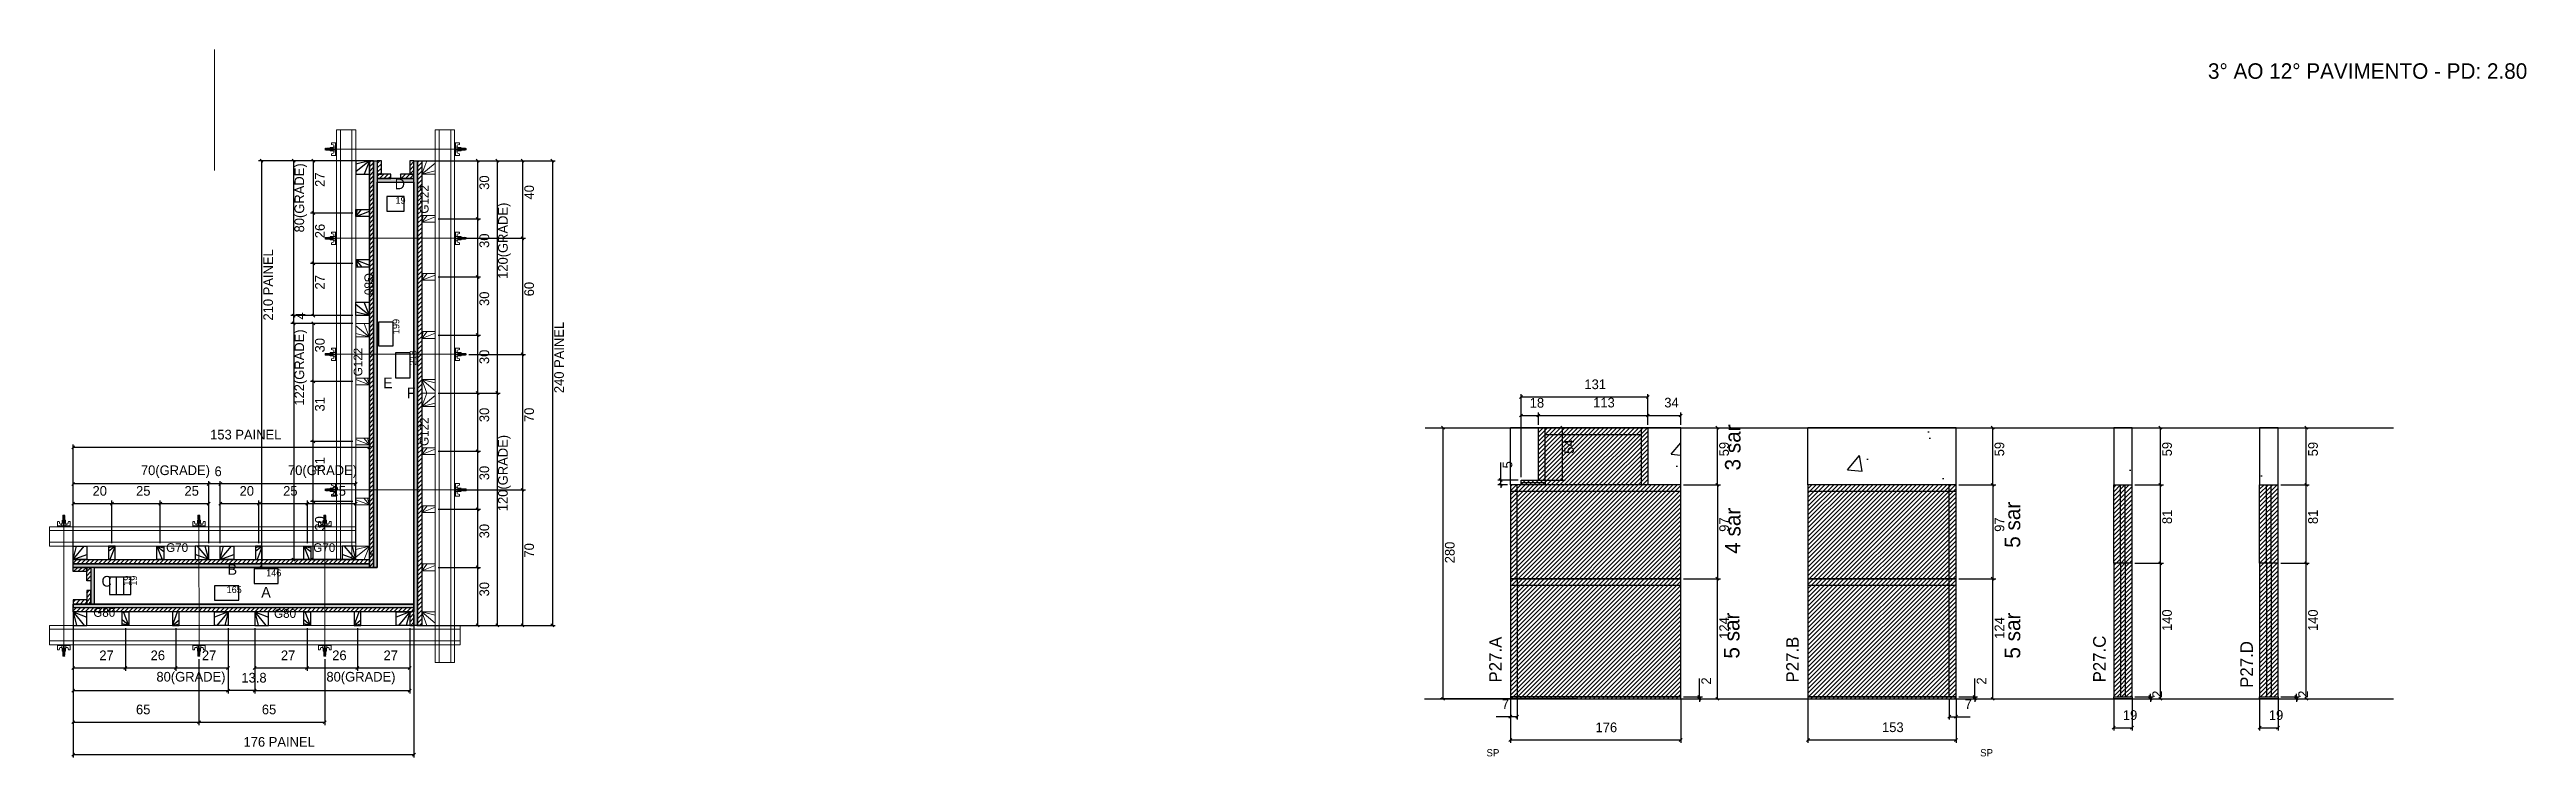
# Model space of a CAD drawing. Header units: metres. Extents: x 4696 to 8840, y 4017 to 4748.
# Drawn here: x 4696 to 7255, y 4017 to 4748 of the extents above; entities that cross this region are included whole.
import ezdxf

# ---------------------------------------------------------------- set-up
doc = ezdxf.new("R2010")
doc.units = ezdxf.units.M
for name, color, linetype in [('CHAPA', 7, 'Continuous'), ('CONCRETO', 7, 'Continuous'), ('COTA', 7, 'Continuous'), ('Hachura', 7, 'Continuous'), ('Madeira', 7, 'Continuous'), ('MEIO_PONT', 7, 'Continuous'), ('NIVEL 2° PAV.', 7, 'Continuous'), ('NOMENCLATURA', 7, 'Continuous'), ('Nível', 7, 'Continuous'), ('Painéis', 7, 'Continuous'), ('Perfil Metálico', 7, 'Continuous'), ('SARR_2.2x7', 7, 'Continuous'), ('SARR_EDITAR', 7, 'Continuous'), ('SARRAFO', 7, 'Continuous'), ('texto', 7, 'Continuous'), ('Texto Seção', 7, 'Continuous'), ('TEXTO_GERAL', 7, 'Continuous')]:
    doc.layers.add(name, color=color, linetype=linetype)

msp = doc.modelspace()

# ---------------------------------------------------------------- texts
at = {"layer": 'COTA', "color": 241, "lineweight": 25}
for s, p in [('80(GRADE)', (4959.1, 4559.3)), ('27', (4980.4, 4606.3)), ('30', (5150.2, 4603.3)), ('40', (5196.5, 4593.3)), ('120(GRADE)', (5169.4, 4511.3)), ('26', (4980.4, 4553.3)), ('30', (5150.2, 4543.3)), ('210 PAINEL', (4926.9, 4468.3)), ('27', (4980.4, 4500.3)), ('60', (5196.5, 4493.3)), ('30', (5150.2, 4483.3)), ('122(GRADE)', (4959.1, 4380.3)), ('4', (4960.3, 4469.3)), ('240 PAINEL', (5227.4, 4393.3)), ('30', (4980.3, 4435.3)), ('30', (5150.2, 4423.3)), ('31', (4980.3, 4374.3)), ('30', (5150.2, 4363.3)), ('70', (5196.5, 4363.4)), ('31', (4980.3, 4312.3)), ('120(GRADE)', (5169.4, 4271.3)), ('30', (5150.2, 4303.3)), ('30', (4980.3, 4251.3)), ('30', (5150.2, 4243.3)), ('70', (5196.5, 4223.4)), ('30', (5150.2, 4183.3))]:
    msp.add_text(s, height=10, rotation=90, dxfattribs=at).set_placement(p)
at = {"layer": 'COTA', "color": 1, "lineweight": 25}
for s, p in [('19', (5053.5, 4588.9)), ('146', (4919.9, 4204.1)), ('165', (4879, 4186.8))]:
    msp.add_text(s, height=7, dxfattribs=at).set_placement(p)
for s, p in [('199', (5057.5, 4454.3)), ('218', (5075, 4421.9)), ('19', (4779.4, 4194.3)), ('19', (4786.4, 4194.3))]:
    msp.add_text(s, height=7, rotation=90, dxfattribs=at).set_placement(p)
at = {"layer": 'COTA', "color": 240, "lineweight": 25}
for s, p in [('131', (6281.6, 4397.4)), ('18', (6225.1, 4378.3)), ('113', (6290.6, 4378.5)), ('34', (6364.1, 4378.5)), ('7', (6196.3, 4067.1)), ('7', (6674.4, 4067.1)), ('176', (6293.1, 4043)), ('153', (6589, 4043.1)), ('19', (6837.8, 4055.7)), ('19', (6988.6, 4055.7))]:
    msp.add_text(s, height=10, dxfattribs=at).set_placement(p)
at = {"layer": 'COTA', "color": 241, "lineweight": 25}
for s, p in [('153 PAINEL', (4862, 4345.4)), ('70(GRADE)', (4790.5, 4308.6)), ('6', (4866.5, 4307.5)), ('70(GRADE)', (4942.4, 4308.6)), ('20', (4740.5, 4287.3)), ('25', (4785.5, 4287.3)), ('25', (4835.5, 4287.3)), ('20', (4892.4, 4287.3)), ('25', (4937.4, 4287.3)), ('25', (4987.4, 4287.3)), ('27', (4747.5, 4117.4)), ('26', (4800.5, 4117.4)), ('27', (4853.5, 4117.4)), ('27', (4935.1, 4117.4)), ('26', (4988.1, 4117.4)), ('27', (5041.1, 4117.4)), ('80(GRADE)', (4806.5, 4095.3)), ('13.8', (4894.3, 4094.3)), ('80(GRADE)', (4982.1, 4095.3)), ('65', (4785.4, 4061.5)), ('65', (4915.4, 4061.5)), ('176 PAINEL', (4896.5, 4028))]:
    msp.add_text(s, height=10, dxfattribs=at).set_placement(p)
at = {"layer": 'COTA', "color": 240, "lineweight": 25}
for s, p in [('54', (6270.7, 4330.5)), ('59', (6430.8, 4328)), ('59', (6715.2, 4328)), ('59', (6888.4, 4328)), ('59', (7039.2, 4328)), ('5', (6207, 4315.5)), ('97', (6430.9, 4250)), ('97', (6715.3, 4250)), ('81', (6888.5, 4258)), ('81', (7039.2, 4258)), ('124', (6430.9, 4139.5)), ('124', (6715.3, 4139.5)), ('140', (6888.4, 4147.5)), ('140', (7039.2, 4147.5)), ('2', (6412.4, 4092.2)), ('2', (6696.8, 4092.2)), ('2', (6878.2, 4078.5)), ('2', (7029, 4078.5))]:
    msp.add_text(s, height=10, rotation=90, dxfattribs=at).set_placement(p)
at = {"layer": 'NIVEL 2° PAV.', "color": 240, "lineweight": 25}
msp.add_text('280', height=10, rotation=90, dxfattribs=at).set_placement((6147.5, 4217.5))
at = {"layer": 'NOMENCLATURA', "color": 2, "lineweight": 25}
msp.add_text('3° AO 12° PAVIMENTO - PD: 2.80', height=16, dxfattribs=at).set_placement((6925.7, 4718))
at = {"layer": 'NOMENCLATURA', "color": 7, "lineweight": 25}
for s, p in [('3 sar', (6442.8, 4313.4)), ('4 sar', (6442.8, 4227.3)), ('5 sar', (6731.8, 4233.5)), ('5 sar', (6441.7, 4119)), ('5 sar', (6731.8, 4119))]:
    msp.add_text(s, height=16, rotation=90, dxfattribs=at).set_placement(p)
at = {"layer": 'texto', "color": 0, "lineweight": 25}
for p in [(6180.4, 4018), (6690.3, 4018)]:
    msp.add_text('SP', height=7.5, dxfattribs=at).set_placement(p)
at = {"layer": 'Texto Seção', "color": 7, "lineweight": 15}
for s, p in [('P27.A', (6196.2, 4094.3)), ('P27.B', (6503, 4094.3)), ('P27.C', (6820.1, 4094.4)), ('P27.D', (6972.1, 4088.8))]:
    msp.add_text(s, height=13, rotation=90, dxfattribs=at).set_placement(p)
at = {"layer": 'TEXTO_GERAL', "color": 7, "lineweight": 25}
for s, p in [('D', (5052.6, 4603.9)), ('E', (5040.7, 4398.3)), ('F', (5065.1, 4388)), ('C', (4749.7, 4193.4)), ('B', (4880, 4205.6)), ('A', (4914.8, 4182.1))]:
    msp.add_text(s, height=11, dxfattribs=at).set_placement(p)
at = {"layer": 'TEXTO_GERAL', "color": 0, "lineweight": 25}
for s, rotation, p in [('G122', 90, (5087.6, 4578.7)), ('G80', 270, (5021.4, 4517.3)), ('G122', 90, (5019.2, 4410.7)), ('G122', 90, (5087.6, 4338.7))]:
    msp.add_text(s, height=9, rotation=rotation, dxfattribs=at).set_placement(p)
for s, p in [('G70', (4816.5, 4229.2)), ('G70', (4968.5, 4229.2)), ('G80', (4741.2, 4162.2)), ('G80', (4928, 4161.1))]:
    msp.add_text(s, height=9, dxfattribs=at).set_placement(p)

# ---------------------------------------------------------------- hatches: boundary and pattern name
at = {"layer": 'COTA'}
h = msp.add_hatch(dxfattribs=at)
h.set_pattern_fill('AR-CONC')
h.paths.add_polyline_path([(6205.1, 4298.5), (6216.1, 4298.5), (6216.1, 4303.5), (6234.1, 4303.5), (6234.1, 4357.5), (6205.1, 4357.5), (6205.1, 4298.5)])
h = msp.add_hatch(dxfattribs=at)
h.set_pattern_fill('AR-CONC')
h.paths.add_polyline_path([(6381.1, 4298.5), (6381.1, 4357.5), (6347.1, 4357.5), (6347.1, 4298.5), (6381.1, 4298.5)])
h = msp.add_hatch(dxfattribs=at)
h.set_pattern_fill('AR-CONC')
h.paths.add_polyline_path([(6665.5, 4298.5), (6665.5, 4357.5), (6512.5, 4357.5), (6512.5, 4298.5), (6665.5, 4298.5)])
h = msp.add_hatch(dxfattribs=at)
h.set_pattern_fill('AR-CONC')
h.paths.add_polyline_path([(6847.3, 4357.5), (6828.3, 4357.5), (6828.3, 4298.5), (6847.3, 4298.5), (6847.3, 4357.5)])
h = msp.add_hatch(dxfattribs=at)
h.set_pattern_fill('AR-CONC')
h.paths.add_polyline_path([(6998.1, 4357.5), (6979.1, 4357.5), (6979.1, 4298.5), (6998.1, 4298.5), (6998.1, 4357.5)])
at = {"layer": 'Hachura'}
h = msp.add_hatch(dxfattribs=at)
h.set_pattern_fill('ANSI31')
h.paths.add_polyline_path([(5026.5, 4633.3), (5030.9, 4633.3), (5030.9, 4213.3), (5026.5, 4213.3), (5026.5, 4633.3)])
h = msp.add_hatch(color=7, dxfattribs=at)
h.dxf.hatch_style = 1
h.paths.add_polyline_path([(5030.9, 4633.3), (5034.5, 4633.3), (5034.5, 4213.3), (5030.9, 4213.3), (5030.9, 4633.3)])
h = msp.add_hatch(dxfattribs=at)
h.set_pattern_fill('ANSI31')
h.paths.add_polyline_path([(5038.9, 4619.3), (5034.5, 4619.3), (5034.5, 4633.3), (5038.9, 4633.3), (5038.9, 4619.3)])
h = msp.add_hatch(dxfattribs=at)
h.set_pattern_fill('ANSI31')
h.paths.add_polyline_path([(5072.5, 4619.3), (5068.1, 4619.3), (5068.1, 4633.3), (5072.5, 4633.3), (5072.5, 4619.3)])
h = msp.add_hatch(color=7, dxfattribs=at)
h.dxf.hatch_style = 1
h.paths.add_polyline_path([(5076.1, 4153.3), (5072.5, 4153.3), (5072.5, 4633.3), (5076.1, 4633.3), (5076.1, 4153.3)])
h = msp.add_hatch(dxfattribs=at)
h.set_pattern_fill('ANSI31')
h.paths.add_polyline_path([(5076.1, 4633.3), (5080.5, 4633.3), (5080.5, 4153.3), (5076.1, 4153.3), (5076.1, 4633.3)])
h = msp.add_hatch(dxfattribs=at)
h.set_pattern_fill('ANSI31')
h.paths.add_polyline_path([(5048.5, 4619.3), (5048.5, 4614.9), (5034.5, 4614.9), (5034.5, 4619.3), (5048.5, 4619.3)])
h = msp.add_hatch(color=7, dxfattribs=at)
h.dxf.hatch_style = 1
h.paths.add_polyline_path([(5072.5, 4611.3), (5072.5, 4614.9), (5034.5, 4614.9), (5034.5, 4611.3), (5072.5, 4611.3)])
h = msp.add_hatch(dxfattribs=at)
h.set_pattern_fill('ANSI31')
h.paths.add_polyline_path([(5072.5, 4619.3), (5072.5, 4614.9), (5058.5, 4614.9), (5058.5, 4619.3), (5072.5, 4619.3)])
h = msp.add_hatch(dxfattribs=at)
h.set_pattern_fill('ANSI31')
h.paths.add_polyline_path([(6234.1, 4357.5), (6234.1, 4303.5), (6216.1, 4303.5), (6216.1, 4298.5), (6347.1, 4298.5), (6347.1, 4357.5), (6234.1, 4357.5)])
h = msp.add_hatch(dxfattribs=at)
h.set_pattern_fill('ANSI31')
h.paths.add_polyline_path([(6381.1, 4298.5), (6205.1, 4298.5), (6205.1, 4077.5), (6381.1, 4077.5), (6381.1, 4298.5)])
h = msp.add_hatch(dxfattribs=at)
h.set_pattern_fill('ANSI31')
h.paths.add_polyline_path([(6665.5, 4298.5), (6512.5, 4298.5), (6512.5, 4077.5), (6665.5, 4077.5), (6665.5, 4298.5)])
h = msp.add_hatch(dxfattribs=at)
h.set_pattern_fill('ANSI31')
h.paths.add_polyline_path([(6847.3, 4298.5), (6828.3, 4298.5), (6828.3, 4079.5), (6847.3, 4079.5), (6847.3, 4298.5)])
h = msp.add_hatch(dxfattribs=at)
h.set_pattern_fill('ANSI31')
h.paths.add_polyline_path([(6998.1, 4298.5), (6979.1, 4298.5), (6979.1, 4079.5), (6998.1, 4079.5), (6998.1, 4298.5)])
h = msp.add_hatch(dxfattribs=at)
h.set_pattern_fill('ANSI31')
h.paths.add_polyline_path([(5026.5, 4216.9), (5026.5, 4221.3), (4720.5, 4221.3), (4720.5, 4216.9), (5026.5, 4216.9)])
h = msp.add_hatch(color=7, dxfattribs=at)
h.dxf.hatch_style = 1
h.paths.add_polyline_path([(5026.5, 4213.3), (4720.5, 4213.3), (4720.5, 4216.9), (5026.5, 4216.9), (5026.5, 4213.3)])
h = msp.add_hatch(dxfattribs=at)
h.set_pattern_fill('ANSI31')
h.paths.add_polyline_path([(4734.5, 4208.9), (4734.5, 4213.3), (4720.5, 4213.3), (4720.5, 4208.9), (4734.5, 4208.9)])
h = msp.add_hatch(dxfattribs=at)
h.set_pattern_fill('ANSI31')
h.paths.add_polyline_path([(4738.9, 4213.3), (4734.5, 4213.3), (4734.5, 4199.3), (4738.9, 4199.3), (4738.9, 4213.3)])
h = msp.add_hatch(color=7, dxfattribs=at)
h.dxf.hatch_style = 1
h.paths.add_polyline_path([(4738.9, 4175.3), (4742.5, 4175.3), (4742.5, 4213.3), (4738.9, 4213.3), (4738.9, 4175.3)])
h = msp.add_hatch(dxfattribs=at)
h.set_pattern_fill('ANSI31')
h.paths.add_polyline_path([(4734.5, 4179.7), (4734.5, 4175.3), (4720.5, 4175.3), (4720.5, 4179.7), (4734.5, 4179.7)])
h = msp.add_hatch(color=7, dxfattribs=at)
h.dxf.hatch_style = 1
h.paths.add_polyline_path([(5072.5, 4175.3), (4720.5, 4175.3), (4720.5, 4171.7), (5072.5, 4171.7), (5072.5, 4175.3)])
h = msp.add_hatch(dxfattribs=at)
h.set_pattern_fill('ANSI31')
h.paths.add_polyline_path([(5072.5, 4171.7), (5072.5, 4167.3), (4720.5, 4167.3), (4720.5, 4171.7), (5072.5, 4171.7)])
h = msp.add_hatch(dxfattribs=at)
h.set_pattern_fill('ANSI31')
h.paths.add_polyline_path([(4738.9, 4175.3), (4734.5, 4175.3), (4734.5, 4189.3), (4738.9, 4189.3), (4738.9, 4175.3)])
h = msp.add_hatch(dxfattribs=at)
h.set_pattern_fill('ANSI31')
h.paths.add_polyline_path([(5072.5, 4153.3), (5068.1, 4153.3), (5068.1, 4167.3), (5072.5, 4167.3), (5072.5, 4153.3)])

# ---------------------------------------------------------------- linework, layer by layer
at = {"layer": 'CHAPA', "color": 1, "lineweight": 25}
for p, q in [((5072.5, 4175.3), (5072.5, 4167.3)), ((5072.5, 4167.3), (5068.7, 4167.3))]:
    msp.add_line(p, q, dxfattribs=at)
for points in [[(5034.5, 4633.3), (5034.5, 4213.3), (5030.9, 4213.3), (5030.9, 4633.3)], [(5076.1, 4153.3), (5072.5, 4153.3), (5072.5, 4633.3), (5076.1, 4633.3)], [(5072.5, 4611.3), (5072.5, 4614.9), (5034.5, 4614.9), (5034.5, 4611.3)], [(5026.5, 4213.3), (4720.5, 4213.3), (4720.5, 4216.9), (5026.5, 4216.9)], [(4738.9, 4175.3), (4742.5, 4175.3), (4742.5, 4213.3), (4738.9, 4213.3)], [(5072.5, 4175.3), (4720.5, 4175.3), (4720.5, 4171.7), (5072.5, 4171.7)]]:
    msp.add_lwpolyline(points, close=True, dxfattribs=at)
at = {"layer": 'CONCRETO', "color": 2, "lineweight": 25}
msp.add_lwpolyline([(4742.5, 4175.3), (4742.5, 4213.3), (5034.5, 4213.3), (5034.5, 4611.3), (5072.5, 4611.3), (5072.5, 4175.3)], close=True, dxfattribs=at)
at = {"layer": 'COTA', "color": 241, "lineweight": 25}
for p, q in [((5023.5, 4633.3), (4912, 4633.3)), ((4915, 4633.3), (4915, 4213.3)), ((5009.5, 4633.3), (4945.3, 4633.3)), ((4948.3, 4473.3), (4948.3, 4633.3)), ((5009.5, 4633.3), (4965.5, 4633.3)), ((4968.5, 4633.3), (4968.5, 4579.3)), ((5075.5, 4633.3), (5218.5, 4633.3)), ((5097.4, 4633.3), (5161.6, 4633.3)), ((5097.5, 4633.3), (5187.6, 4633.3)), ((5097.5, 4633.3), (5141.4, 4633.3)), ((5138.4, 4573.3), (5138.4, 4633.3)), ((5158.6, 4633.3), (5158.6, 4393.3)), ((5184.6, 4633.3), (5184.6, 4553.3)), ((5215.5, 4633.3), (5215.5, 4153.3)), ((5009.5, 4579.3), (4965.5, 4579.3)), ((5009.5, 4579.3), (4965.5, 4579.3)), ((4968.5, 4579.3), (4968.5, 4527.3)), ((5097.5, 4573.3), (5141.4, 4573.3)), ((5097.5, 4573.3), (5141.4, 4573.3)), ((5138.4, 4513.3), (5138.4, 4573.3)), ((5117.5, 4553.3), (5187.6, 4553.3)), ((5117.5, 4553.3), (5187.6, 4553.3)), ((5184.6, 4553.3), (5184.6, 4433.3)), ((5009.5, 4527.3), (4965.5, 4527.3)), ((5009.5, 4527.3), (4965.5, 4527.3)), ((4968.5, 4527.3), (4968.5, 4473.3)), ((5097.5, 4513.3), (5141.4, 4513.3)), ((5097.5, 4513.3), (5141.4, 4513.3)), ((5138.4, 4453.3), (5138.4, 4513.3)), ((5009.4, 4473.3), (4945.3, 4473.3)), ((5009.5, 4473.3), (4945.3, 4473.3)), ((5009.5, 4465.3), (4945.3, 4465.3)), ((5009.5, 4465.3), (4945.3, 4465.3)), ((4948.3, 4465.3), (4948.3, 4473.3)), ((4948.3, 4465.3), (4948.3, 4221.3)), ((5009.5, 4473.3), (4965.5, 4473.3)), ((5009.5, 4465.3), (4965.5, 4465.3)), ((4968.5, 4405.3), (4968.5, 4465.3)), ((5097.5, 4453.3), (5141.4, 4453.3)), ((5097.5, 4453.3), (5141.4, 4453.3)), ((5138.4, 4393.3), (5138.4, 4453.3)), ((5129.3, 4433.3), (5187.6, 4433.3)), ((5129.3, 4433.3), (5187.6, 4433.3)), ((5184.6, 4433.3), (5184.6, 4293.4)), ((5009.5, 4405.3), (4965.5, 4405.3)), ((5009.5, 4405.3), (4965.5, 4405.3)), ((4968.5, 4343.3), (4968.5, 4405.3)), ((5097.4, 4393.3), (5161.6, 4393.3)), ((5097.5, 4393.3), (5141.4, 4393.3)), ((5097.5, 4393.3), (5161.6, 4393.3)), ((5097.5, 4393.3), (5141.4, 4393.3)), ((5138.4, 4333.3), (5138.4, 4393.3)), ((5158.6, 4393.3), (5158.6, 4153.3)), ((6234.1, 4357.5), (6205.1, 4357.5)), ((6205.1, 4298.5), (6205.1, 4357.5)), ((6381.1, 4357.5), (6347.1, 4357.5)), ((6381.1, 4298.5), (6381.1, 4357.5)), ((6665.5, 4357.5), (6512.5, 4357.5)), ((6512.5, 4298.5), (6512.5, 4357.5)), ((6665.5, 4298.5), (6665.5, 4357.5)), ((4720.5, 4216.3), (4720.5, 4340.2)), ((5026.5, 4337.2), (4720.5, 4337.2)), ((5009.5, 4343.3), (4965.5, 4343.3)), ((5009.5, 4343.3), (4965.5, 4343.3)), ((4968.5, 4281.3), (4968.5, 4343.3)), ((5026.5, 4216.3), (5026.5, 4340.2)), ((5097.5, 4333.3), (5141.4, 4333.3)), ((5097.5, 4333.3), (5141.4, 4333.3)), ((5138.4, 4273.3), (5138.4, 4333.3)), ((4720.5, 4238.3), (4720.5, 4302.4)), ((4860.5, 4299.4), (4720.5, 4299.4)), ((4860.5, 4238.3), (4860.5, 4302.4)), ((4860.5, 4238.3), (4860.5, 4302.4)), ((4872.4, 4299.4), (4860.5, 4299.4)), ((4872.4, 4238.3), (4872.4, 4302.4)), ((4872.4, 4238.3), (4872.4, 4302.4)), ((5012.4, 4299.4), (4872.4, 4299.4)), ((5012.4, 4238.3), (5012.4, 4302.4)), ((4720.5, 4238.3), (4720.5, 4282.2)), ((4720.5, 4279.2), (4760.5, 4279.2)), ((4760.5, 4238.3), (4760.5, 4282.2)), ((4760.5, 4238.3), (4760.5, 4282.2)), ((4760.5, 4279.2), (4810.5, 4279.2)), ((4810.5, 4238.3), (4810.5, 4282.2)), ((4810.5, 4238.3), (4810.5, 4282.2)), ((4810.5, 4279.2), (4860.5, 4279.2)), ((4860.5, 4238.3), (4860.5, 4282.2)), ((4872.4, 4238.3), (4872.4, 4282.2)), ((4872.4, 4279.2), (4912.4, 4279.2)), ((4912.4, 4238.3), (4912.4, 4282.2)), ((4912.4, 4238.3), (4912.4, 4282.2)), ((4912.4, 4279.2), (4962.4, 4279.2)), ((4962.4, 4238.3), (4962.4, 4282.2)), ((4962.4, 4238.3), (4962.4, 4282.2)), ((4962.4, 4279.2), (5012.4, 4279.2)), ((5009.5, 4281.3), (4965.5, 4281.3)), ((5009.5, 4281.3), (4965.5, 4281.3)), ((4968.5, 4221.3), (4968.5, 4281.3)), ((5012.4, 4238.3), (5012.4, 4282.2)), ((5097.5, 4273.3), (5141.4, 4273.3)), ((5097.5, 4273.3), (5141.4, 4273.3)), ((5117.5, 4293.4), (5187.6, 4293.4)), ((5117.5, 4293.4), (5187.6, 4293.4)), ((5138.4, 4213.3), (5138.4, 4273.3)), ((5184.6, 4293.4), (5184.6, 4153.3)), ((5023.5, 4213.3), (4912, 4213.3)), ((5009.4, 4221.3), (4945.3, 4221.3)), ((5009.4, 4221.3), (4965.5, 4221.3)), ((5097.5, 4213.3), (5141.4, 4213.3)), ((5097.5, 4213.3), (5141.4, 4213.3)), ((5138.4, 4153.3), (5138.4, 4213.3)), ((4720.5, 4164.3), (4720.5, 4016.9)), ((4720.5, 4164.3), (4720.5, 4050.4)), ((4720.5, 4150.3), (4720.5, 4106.3)), ((4720.5, 4150.3), (4720.5, 4083)), ((4774.5, 4150.3), (4774.5, 4106.3)), ((4774.5, 4150.3), (4774.5, 4106.3)), ((4826.5, 4150.3), (4826.5, 4106.3)), ((4826.5, 4150.3), (4826.5, 4106.3)), ((4880.5, 4150.3), (4880.5, 4106.3)), ((4880.5, 4150.3), (4880.5, 4083)), ((4880.5, 4150.3), (4880.5, 4083)), ((4908.1, 4150.3), (4908.1, 4106.3)), ((4908.1, 4150.3), (4908.1, 4083)), ((4908.1, 4150.3), (4908.1, 4083)), ((4962.1, 4150.3), (4962.1, 4106.3)), ((4962.1, 4150.3), (4962.1, 4106.3)), ((5014.1, 4150.3), (5014.1, 4106.3)), ((5014.1, 4150.3), (5014.1, 4106.3)), ((5068.1, 4150.3), (5068.1, 4106.3)), ((5068.1, 4150.3), (5068.1, 4083)), ((5072.5, 4164.3), (5072.5, 4016.9)), ((5075.5, 4153.3), (5218.5, 4153.3)), ((5097.5, 4153.3), (5187.6, 4153.3)), ((5097.5, 4153.3), (5141.4, 4153.3)), ((5097.5, 4153.3), (5161.6, 4153.3)), ((4774.5, 4109.3), (4720.5, 4109.3)), ((4826.5, 4109.3), (4774.5, 4109.3)), ((4880.5, 4109.3), (4826.5, 4109.3)), ((4850.4, 4118.5), (4850.4, 4050.4)), ((4850.4, 4118.5), (4850.4, 4050.4)), ((4962.1, 4109.3), (4908.1, 4109.3)), ((5014.1, 4109.3), (4962.1, 4109.3)), ((4980.4, 4118.5), (4980.4, 4050.4)), ((5068.1, 4109.3), (5014.1, 4109.3)), ((4720.5, 4086), (4880.5, 4086)), ((4908.1, 4086), (4880.5, 4086)), ((4908.1, 4086), (5068.1, 4086)), ((4720.5, 4053.4), (4850.4, 4053.4)), ((4850.4, 4053.4), (4980.4, 4053.4)), ((4720.5, 4019.9), (5072.5, 4019.9))]:
    msp.add_line(p, q, dxfattribs=at)
at = {"layer": 'COTA', "color": 0, "lineweight": 25}
for p, q in [((4916.5, 4631.8), (4913.5, 4634.8)), ((4949.8, 4631.8), (4946.8, 4634.8)), ((4970, 4631.8), (4967, 4634.8)), ((5139.9, 4631.8), (5136.9, 4634.8)), ((5160.1, 4631.8), (5157.1, 4634.8)), ((5186.1, 4631.8), (5183.1, 4634.8)), ((5217, 4631.8), (5214, 4634.8)), ((4967, 4580.8), (4970, 4577.8)), ((4970, 4577.8), (4967, 4580.8)), ((5139.9, 4571.8), (5136.9, 4574.8)), ((5136.9, 4574.8), (5139.9, 4571.8)), ((5183.1, 4554.8), (5186.1, 4551.8)), ((5186.1, 4551.8), (5183.1, 4554.8)), ((4967, 4528.8), (4970, 4525.8)), ((4970, 4525.8), (4967, 4528.8)), ((5139.9, 4511.8), (5136.9, 4514.8)), ((5136.9, 4514.8), (5139.9, 4511.8)), ((4949.8, 4471.8), (4946.8, 4474.8)), ((4946.8, 4474.8), (4949.8, 4471.8)), ((4949.8, 4463.8), (4946.8, 4466.8)), ((4946.8, 4466.8), (4949.8, 4463.8)), ((4967, 4474.8), (4970, 4471.8)), ((4970, 4463.8), (4967, 4466.8)), ((5139.9, 4451.8), (5136.9, 4454.8)), ((5136.9, 4454.8), (5139.9, 4451.8)), ((5183.1, 4434.8), (5186.1, 4431.8)), ((5186.1, 4431.8), (5183.1, 4434.8)), ((4970, 4403.8), (4967, 4406.8)), ((4967, 4406.8), (4970, 4403.8)), ((5136.9, 4394.8), (5139.9, 4391.8)), ((5139.9, 4391.8), (5136.9, 4394.8)), ((5157.1, 4394.8), (5160.1, 4391.8)), ((5160.1, 4391.8), (5157.1, 4394.8)), ((6217.6, 4390.7), (6214.6, 4387.7)), ((6345.6, 4387.7), (6348.6, 4390.7)), ((6217.6, 4371.7), (6214.6, 4368.7)), ((6232.6, 4368.7), (6235.6, 4371.7)), ((6235.6, 4371.7), (6232.6, 4368.7)), ((6260.3, 4356), (6257.3, 4359)), ((6345.6, 4368.7), (6348.6, 4371.7)), ((6348.6, 4371.7), (6345.6, 4368.7)), ((6379.6, 4368.7), (6382.6, 4371.7)), ((6420.5, 4356), (6417.5, 4359)), ((6704.9, 4356), (6701.9, 4359)), ((6878.1, 4356), (6875.1, 4359)), ((7028.8, 4356), (7025.8, 4359)), ((4722, 4338.7), (4719, 4335.7)), ((4970, 4341.8), (4967, 4344.8)), ((4967, 4344.8), (4970, 4341.8)), ((5025, 4335.7), (5028, 4338.7)), ((5139.9, 4331.8), (5136.9, 4334.8)), ((5136.9, 4334.8), (5139.9, 4331.8)), ((4722, 4300.9), (4719, 4297.9)), ((4859, 4297.9), (4862, 4300.9)), ((4862, 4300.9), (4859, 4297.9)), ((4873.9, 4300.9), (4870.9, 4297.9)), ((4870.9, 4297.9), (4873.9, 4300.9)), ((5010.9, 4297.9), (5013.9, 4300.9)), ((6193.6, 4305), (6196.6, 4302)), ((6196.6, 4297), (6193.6, 4300)), ((6257.3, 4305), (6260.3, 4302)), ((6420.5, 4297), (6417.5, 4300)), ((6417.5, 4300), (6420.5, 4297)), ((6701.9, 4300), (6704.9, 4297)), ((6704.9, 4297), (6701.9, 4300)), ((6875.1, 4300), (6878.1, 4297)), ((6878.1, 4297), (6875.1, 4300)), ((7025.8, 4300), (7028.8, 4297)), ((7028.8, 4297), (7025.8, 4300)), ((4722, 4280.7), (4719, 4277.7)), ((4759, 4277.7), (4762, 4280.7)), ((4762, 4280.7), (4759, 4277.7)), ((4809, 4277.7), (4812, 4280.7)), ((4812, 4280.7), (4809, 4277.7)), ((4859, 4277.7), (4862, 4280.7)), ((4873.9, 4280.7), (4870.9, 4277.7)), ((4910.9, 4277.7), (4913.9, 4280.7)), ((4913.9, 4280.7), (4910.9, 4277.7)), ((4960.9, 4277.7), (4963.9, 4280.7)), ((4963.9, 4280.7), (4960.9, 4277.7)), ((4970, 4279.8), (4967, 4282.8)), ((4967, 4282.8), (4970, 4279.8)), ((5010.9, 4277.7), (5013.9, 4280.7)), ((5139.9, 4271.8), (5136.9, 4274.8)), ((5136.9, 4274.8), (5139.9, 4271.8)), ((5183.1, 4294.9), (5186.1, 4291.9)), ((5186.1, 4291.9), (5183.1, 4294.9)), ((4946.8, 4222.8), (4949.8, 4219.8)), ((4967, 4222.8), (4970, 4219.8)), ((4913.5, 4214.8), (4916.5, 4211.8)), ((5139.9, 4211.8), (5136.9, 4214.8)), ((5136.9, 4214.8), (5139.9, 4211.8)), ((6420.5, 4200), (6417.5, 4203)), ((6417.5, 4203), (6420.5, 4200)), ((6704.9, 4200), (6701.9, 4203)), ((6701.9, 4203), (6704.9, 4200)), ((6878.1, 4216), (6875.1, 4219)), ((6875.1, 4219), (6878.1, 4216)), ((7028.8, 4216), (7025.8, 4219)), ((7025.8, 4219), (7028.8, 4216)), ((5136.9, 4154.8), (5139.9, 4151.8)), ((5157.1, 4154.8), (5160.1, 4151.8)), ((5183.1, 4154.8), (5186.1, 4151.8)), ((5214, 4154.8), (5217, 4151.8)), ((4722, 4110.8), (4719, 4107.8)), ((4776, 4110.8), (4773, 4107.8)), ((4773, 4107.8), (4776, 4110.8)), ((4828, 4110.8), (4825, 4107.8)), ((4825, 4107.8), (4828, 4110.8)), ((4879, 4107.8), (4882, 4110.8)), ((4909.6, 4110.8), (4906.6, 4107.8)), ((4963.6, 4110.8), (4960.6, 4107.8)), ((4960.6, 4107.8), (4963.6, 4110.8)), ((5015.6, 4110.8), (5012.6, 4107.8)), ((5012.6, 4107.8), (5015.6, 4110.8)), ((5066.6, 4107.8), (5069.6, 4110.8)), ((4722, 4087.5), (4719, 4084.5)), ((4879, 4084.5), (4882, 4087.5)), ((4882, 4087.5), (4879, 4084.5)), ((4909.6, 4087.5), (4906.6, 4084.5)), ((4906.6, 4084.5), (4909.6, 4087.5)), ((5066.6, 4084.5), (5069.6, 4087.5)), ((6398.9, 4081), (6401.9, 4078)), ((6401.9, 4076), (6398.9, 4079)), ((6417.5, 4079), (6420.5, 4076)), ((6683.3, 4081), (6686.3, 4078)), ((6686.3, 4076), (6683.3, 4079)), ((6701.9, 4079), (6704.9, 4076)), ((6864.7, 4081), (6867.7, 4078)), ((6867.7, 4076), (6864.7, 4079)), ((6875.1, 4079), (6878.1, 4076)), ((7015.5, 4081), (7018.5, 4078)), ((7018.5, 4076), (7015.5, 4079)), ((7025.8, 4079), (7028.8, 4076)), ((4722, 4054.9), (4719, 4051.9)), ((4848.9, 4051.9), (4851.9, 4054.9)), ((4851.9, 4054.9), (4848.9, 4051.9)), ((4978.9, 4051.9), (4981.9, 4054.9)), ((6206.6, 4060.5), (6203.6, 4057.5)), ((6210.6, 4057.5), (6213.6, 4060.5)), ((6660, 4060.5), (6657, 4057.5)), ((6664, 4057.5), (6667, 4060.5)), ((6829.8, 4049.1), (6826.8, 4046.1)), ((6845.8, 4046.1), (6848.8, 4049.1)), ((6980.6, 4049.1), (6977.6, 4046.1)), ((6996.6, 4046.1), (6999.6, 4049.1)), ((4722, 4021.4), (4719, 4018.4)), ((5071, 4018.4), (5074, 4021.4)), ((6206.6, 4036.4), (6203.6, 4033.4)), ((6379.6, 4033.4), (6382.6, 4036.4)), ((6514, 4036.4), (6511, 4033.4)), ((6664, 4033.4), (6667, 4036.4))]:
    msp.add_line(p, q, dxfattribs=at)
at = {"layer": 'COTA', "color": 180, "lineweight": 25}
for p, q in [((5062.5, 4596.4), (5044.5, 4596.4)), ((5044.5, 4596.4), (5044.5, 4581.4)), ((5044.5, 4581.4), (5062.5, 4581.4)), ((5062.5, 4581.4), (5062.5, 4596.4)), ((5051, 4466.6), (5036, 4466.6)), ((5036, 4466.6), (5036, 4442)), ((5051, 4442), (5051, 4466.6)), ((5036, 4442), (5051, 4442)), ((5068.5, 4434.9), (5053.5, 4434.9)), ((5053.5, 4434.9), (5053.5, 4408.9)), ((5068.5, 4408.9), (5068.5, 4434.9)), ((5053.5, 4408.9), (5068.5, 4408.9)), ((4772.9, 4203.3), (4757.9, 4203.3)), ((4757.9, 4203.3), (4757.9, 4185.3)), ((4779.9, 4203.3), (4764.9, 4203.3)), ((4764.9, 4203.3), (4764.9, 4185.3)), ((4772.9, 4185.3), (4772.9, 4203.3)), ((4779.9, 4185.3), (4779.9, 4203.3)), ((4932.4, 4211.6), (4907.4, 4211.6)), ((4907.4, 4211.6), (4907.4, 4196.6)), ((4907.4, 4196.6), (4932.4, 4196.6)), ((4932.4, 4196.6), (4932.4, 4211.6)), ((4757.9, 4185.3), (4772.9, 4185.3)), ((4764.9, 4185.3), (4779.9, 4185.3)), ((4891.5, 4194.3), (4866.5, 4194.3)), ((4866.5, 4194.3), (4866.5, 4179.3)), ((4866.5, 4179.3), (4891.5, 4179.3)), ((4891.5, 4179.3), (4891.5, 4194.3))]:
    msp.add_line(p, q, dxfattribs=at)
at = {"layer": 'COTA', "color": 4, "lineweight": 25}
for p, q in [((6216.1, 4360.5), (6216.1, 4392.2)), ((6347.1, 4389.2), (6216.1, 4389.2)), ((6347.1, 4360.5), (6347.1, 4392.2)), ((6216.1, 4306.5), (6216.1, 4373.2)), ((6216.1, 4370.2), (6234.1, 4370.2)), ((6234.1, 4360.5), (6234.1, 4373.2)), ((6234.1, 4360.5), (6234.1, 4373.2)), ((6234.1, 4370.2), (6347.1, 4370.2)), ((6237.1, 4357.5), (6261.8, 4357.5)), ((6258.8, 4303.5), (6258.8, 4357.5)), ((6347.1, 4360.5), (6347.1, 4373.2)), ((6347.1, 4360.5), (6347.1, 4373.2)), ((6347.1, 4370.2), (6381.1, 4370.2)), ((6381.1, 4360.5), (6381.1, 4373.2)), ((6384.1, 4357.5), (6422, 4357.5)), ((6419, 4298.5), (6419, 4357.5)), ((6668.5, 4357.5), (6706.4, 4357.5)), ((6703.4, 4298.5), (6703.4, 4357.5)), ((6850.3, 4357.5), (6879.6, 4357.5)), ((6876.6, 4298.5), (6876.6, 4357.5)), ((7001.1, 4357.5), (7030.3, 4357.5)), ((7027.3, 4298.5), (7027.3, 4357.5)), ((6213.1, 4303.5), (6192.1, 4303.5)), ((6202.1, 4298.5), (6192.1, 4298.5)), ((6195.1, 4303.5), (6195.1, 4321.6)), ((6195.1, 4298.5), (6195.1, 4303.5)), ((6195.1, 4298.5), (6195.1, 4295.5)), ((6237.1, 4303.5), (6261.8, 4303.5)), ((6384.1, 4298.5), (6422, 4298.5)), ((6384.1, 4298.5), (6422, 4298.5)), ((6419, 4298.5), (6419, 4201.5)), ((6668.5, 4298.5), (6706.4, 4298.5)), ((6668.5, 4298.5), (6706.4, 4298.5)), ((6703.4, 4298.5), (6703.4, 4201.5)), ((6850.3, 4298.5), (6879.6, 4298.5)), ((6850.3, 4298.5), (6879.6, 4298.5)), ((6876.6, 4217.5), (6876.6, 4298.5)), ((7001.1, 4298.5), (7030.3, 4298.5)), ((7001.1, 4298.5), (7030.3, 4298.5)), ((7027.3, 4217.5), (7027.3, 4298.5)), ((6384.1, 4201.5), (6422, 4201.5)), ((6384.1, 4201.5), (6422, 4201.5)), ((6419, 4077.5), (6419, 4201.5)), ((6668.5, 4201.5), (6706.4, 4201.5)), ((6668.5, 4201.5), (6706.4, 4201.5)), ((6703.4, 4077.5), (6703.4, 4201.5)), ((6850.3, 4217.5), (6879.6, 4217.5)), ((6850.3, 4217.5), (6879.6, 4217.5)), ((6876.6, 4077.5), (6876.6, 4217.5)), ((7001.1, 4217.5), (7030.3, 4217.5)), ((7001.1, 4217.5), (7030.3, 4217.5)), ((7027.3, 4077.5), (7027.3, 4217.5)), ((6400.4, 4079.5), (6400.4, 4098.3)), ((6684.8, 4079.5), (6684.8, 4098.3)), ((6205.1, 4076.5), (6205.1, 4031.9)), ((6205.1, 4074.5), (6205.1, 4056)), ((6212.1, 4076.5), (6212.1, 4056)), ((6381.1, 4076.5), (6381.1, 4031.9)), ((6384.1, 4079.5), (6403.4, 4079.5)), ((6384.1, 4077.5), (6403.4, 4077.5)), ((6384.1, 4077.5), (6422, 4077.5)), ((6400.4, 4077.5), (6400.4, 4079.5)), ((6400.4, 4077.5), (6400.4, 4074.5)), ((6512.5, 4076.5), (6512.5, 4031.9)), ((6658.5, 4076.5), (6658.5, 4056)), ((6665.5, 4076.5), (6665.5, 4031.9)), ((6665.5, 4074.5), (6665.5, 4056)), ((6668.5, 4079.5), (6687.8, 4079.5)), ((6668.5, 4077.5), (6687.8, 4077.5)), ((6668.5, 4077.5), (6706.4, 4077.5)), ((6684.8, 4077.5), (6684.8, 4079.5)), ((6684.8, 4077.5), (6684.8, 4074.5)), ((6828.3, 4076.5), (6828.3, 4044.6)), ((6847.3, 4076.5), (6847.3, 4044.6)), ((6850.3, 4079.5), (6869.2, 4079.5)), ((6850.3, 4077.5), (6869.2, 4077.5)), ((6850.3, 4077.5), (6879.6, 4077.5)), ((6866.2, 4079.5), (6866.2, 4082.5)), ((6866.2, 4077.5), (6866.2, 4079.5)), ((6866.2, 4077.5), (6866.2, 4074.5)), ((6979.1, 4076.5), (6979.1, 4044.6)), ((6998.1, 4076.5), (6998.1, 4044.6)), ((7001.1, 4079.5), (7020, 4079.5)), ((7001.1, 4077.5), (7020, 4077.5)), ((7001.1, 4077.5), (7030.3, 4077.5)), ((7017, 4079.5), (7017, 4082.5)), ((7017, 4077.5), (7017, 4079.5)), ((7017, 4077.5), (7017, 4074.5)), ((6205.1, 4059), (6190.4, 4059)), ((6212.1, 4059), (6205.1, 4059)), ((6658.5, 4059), (6665.5, 4059)), ((6665.5, 4059), (6680.2, 4059)), ((6828.3, 4047.6), (6847.3, 4047.6)), ((6979.1, 4047.6), (6998.1, 4047.6)), ((6381.1, 4034.9), (6205.1, 4034.9)), ((6665.5, 4034.9), (6512.5, 4034.9))]:
    msp.add_line(p, q, dxfattribs=at)
at = {"layer": 'COTA', "color": 241, "lineweight": 25}
for points in [[(6847.3, 4298.5), (6847.3, 4357.5), (6828.3, 4357.5), (6828.3, 4298.5)], [(6998.1, 4298.5), (6998.1, 4357.5), (6979.1, 4357.5), (6979.1, 4298.5)]]:
    msp.add_lwpolyline(points, dxfattribs=at)
at = {"layer": 'Hachura', "color": 0, "lineweight": 9}
for p, q in [((4981, 4646.3), (4980.7, 4646)), ((4980.7, 4644.7), (4980.7, 4646)), ((4981, 4644.4), (4980.7, 4644.7)), ((4981, 4645.8), (4981.3, 4646.4)), ((4981.5, 4646.4), (4981, 4645.3)), ((4981, 4646), (4981.1, 4646.3)), ((4981.6, 4646.3), (4981, 4645)), ((4981, 4646.3), (4981, 4644.4)), ((4981.3, 4644.4), (4981, 4644.4)), ((4981.3, 4644.4), (4982.3, 4646.3)), ((4981.3, 4644.4), (4982.3, 4646.3)), ((4981.4, 4644.3), (4982.5, 4646.4)), ((4982.7, 4646.4), (4981.6, 4644.2)), ((4981.6, 4646.3), (4982.3, 4646.3)), ((4982.8, 4646.3), (4981.8, 4644.4)), ((4982.5, 4644.4), (4981.8, 4644.4)), ((4982.5, 4644.4), (4983.4, 4646.3)), ((4982.6, 4644.3), (4983.6, 4646.4)), ((4983.9, 4646.4), (4982.8, 4644.2)), ((4983.4, 4646.3), (4982.8, 4646.3)), ((4983.9, 4646.3), (4983, 4644.4)), ((4983.6, 4644.4), (4983, 4644.4)), ((4983.2, 4644.4), (4983, 4644.4)), ((4983.6, 4644.4), (4984.6, 4646.3)), ((4983.7, 4644.3), (4984.8, 4646.4)), ((4984.2, 4646.3), (4983.9, 4646.3)), ((4985, 4646.4), (4984, 4644.2)), ((4985.1, 4646.3), (4984.1, 4644.4)), ((4984.8, 4644.4), (4984.1, 4644.4)), ((4984.2, 4646.3), (4984.6, 4646.3)), ((4984.8, 4644.4), (4985.8, 4646.3)), ((4985.1, 4646.3), (4985.8, 4646.3)), ((4985.8, 4645.5), (4985.1, 4644.2)), ((4985.8, 4645.3), (4985.3, 4644.4)), ((4985.8, 4644.4), (4985.3, 4644.4)), ((4985.8, 4647.1), (4985.8, 4643.7)), ((4985.8, 4647.1), (4985.8, 4643.7)), ((4989, 4647.1), (4985.8, 4647.1)), ((4985.8, 4646.3), (4989, 4646.3)), ((4985.8, 4644.7), (4989, 4644.7)), ((4985.8, 4643.7), (4989, 4643.7)), ((4991.6, 4651.8), (4987.3, 4651.8)), ((4987.3, 4651.8), (4987.3, 4650.2)), ((4987.3, 4650.2), (4989.5, 4649.6)), ((4987.3, 4640.6), (4989.5, 4641.2)), ((4987.3, 4638.9), (4987.3, 4640.6)), ((4992.5, 4638.9), (4987.3, 4638.9)), ((4989, 4643.5), (4989, 4647.3)), ((4989, 4647.3), (4991.6, 4647.3)), ((4989, 4647.3), (4989, 4647.1)), ((4989, 4647.3), (4989, 4647.1)), ((4991.6, 4643.5), (4989, 4643.5)), ((4989.6, 4645.6), (4991.6, 4645.6)), ((4991.6, 4645.1), (4989.6, 4645.1)), ((4989.7, 4649.3), (4989.7, 4647.3)), ((4989.7, 4641.5), (4989.7, 4643.5)), ((4991.5, 4651.7), (4992.5, 4651.7)), ((4991.5, 4651.5), (4992.5, 4651.5)), ((4991.5, 4651.1), (4992.5, 4651.1)), ((4991.5, 4650.7), (4992.5, 4650.7)), ((4991.5, 4649.8), (4992.5, 4649.8)), ((4991.5, 4648.4), (4992.5, 4648.4)), ((4991.5, 4642.3), (4992.5, 4642.3)), ((4991.5, 4640.9), (4992.5, 4640.9)), ((4991.5, 4640.1), (4992.5, 4640.1)), ((4991.5, 4639.6), (4992.5, 4639.6)), ((4991.5, 4639.3), (4992.5, 4639.3)), ((4991.5, 4639.1), (4992.5, 4639.1)), ((4991.6, 4638.9), (4991.6, 4651.8)), ((4991.6, 4651.8), (4992.5, 4651.8)), ((4991.6, 4645.4), (4991.6, 4643.5)), ((4991.6, 4645.4), (4992.5, 4645.4)), ((4991.6, 4644.1), (4991.6, 4644.7)), ((4991.6, 4638.9), (4991.6, 4644.1)), ((4991.7, 4646.4), (4992.1, 4646.4)), ((4991.9, 4644.4), (4991.7, 4644.4)), ((4992.3, 4644.4), (4991.9, 4644.4)), ((4992.5, 4651.8), (4992.5, 4638.9)), ((4992.5, 4650.9), (4992.5, 4643.1)), ((5114.5, 4651.8), (5114.5, 4638.9)), ((5115.4, 4651.8), (5114.5, 4651.8)), ((5115.4, 4651.7), (5114.5, 4651.7)), ((5115.4, 4651.5), (5114.5, 4651.5)), ((5115.4, 4651.1), (5114.5, 4651.1)), ((5114.5, 4650.9), (5114.5, 4643.1)), ((5115.4, 4650.7), (5114.5, 4650.7)), ((5115.4, 4649.8), (5114.5, 4649.8)), ((5115.4, 4648.4), (5114.5, 4648.4)), ((5115.4, 4645.4), (5114.5, 4645.4)), ((5115.4, 4642.3), (5114.5, 4642.3)), ((5115.4, 4640.9), (5114.5, 4640.9)), ((5115.4, 4640.1), (5114.5, 4640.1)), ((5115.4, 4639.6), (5114.5, 4639.6)), ((5115.4, 4639.3), (5114.5, 4639.3)), ((5115.4, 4639.1), (5114.5, 4639.1)), ((5114.5, 4638.9), (5119.6, 4638.9)), ((5114.6, 4644.4), (5115, 4644.4)), ((5115.2, 4646.4), (5114.8, 4646.4)), ((5115, 4644.4), (5115.3, 4644.4)), ((5115.4, 4638.9), (5115.4, 4651.8)), ((5115.4, 4651.8), (5119.6, 4651.8)), ((5117.9, 4647.3), (5115.4, 4647.3)), ((5117.4, 4645.6), (5115.4, 4645.6)), ((5115.4, 4645.4), (5115.4, 4643.5)), ((5115.4, 4645.1), (5117.4, 4645.1)), ((5115.4, 4644.1), (5115.4, 4644.7)), ((5115.4, 4638.9), (5115.4, 4644.1)), ((5115.4, 4643.5), (5117.9, 4643.5)), ((5117.2, 4649.3), (5117.2, 4647.3)), ((5117.2, 4641.5), (5117.2, 4643.5)), ((5119.6, 4650.2), (5117.4, 4649.6)), ((5119.6, 4640.6), (5117.4, 4641.2)), ((5117.9, 4643.5), (5117.9, 4647.3)), ((5117.9, 4647.3), (5117.9, 4647.1)), ((5117.9, 4647.3), (5117.9, 4647.1)), ((5117.9, 4647.1), (5121.2, 4647.1)), ((5121.2, 4646.3), (5117.9, 4646.3)), ((5121.2, 4644.7), (5117.9, 4644.7)), ((5121.2, 4643.7), (5117.9, 4643.7)), ((5119.6, 4651.8), (5119.6, 4650.2)), ((5119.6, 4638.9), (5119.6, 4640.6)), ((5121.1, 4647.1), (5121.1, 4643.7)), ((5121.2, 4647.1), (5121.2, 4643.7)), ((5121.8, 4646.3), (5121.2, 4646.3)), ((5122.1, 4644.4), (5121.2, 4646.3)), ((5121.2, 4645.5), (5121.8, 4644.2)), ((5121.2, 4645.3), (5121.6, 4644.4)), ((5121.2, 4644.4), (5121.6, 4644.4)), ((5121.8, 4646.3), (5122.8, 4644.4)), ((5121.9, 4646.4), (5123, 4644.2)), ((5123.2, 4644.3), (5122.1, 4646.4)), ((5122.1, 4644.4), (5122.8, 4644.4)), ((5122.8, 4646.3), (5122.3, 4646.3)), ((5123.3, 4644.4), (5122.3, 4646.3)), ((5122.8, 4646.3), (5123, 4646.3)), ((5123, 4646.4), (5124.1, 4644.2)), ((5123, 4646.3), (5123.9, 4644.4)), ((5124.4, 4644.3), (5123.3, 4646.4)), ((5123.3, 4644.4), (5123.9, 4644.4)), ((5123.5, 4646.3), (5124.1, 4646.3)), ((5124.5, 4644.4), (5123.5, 4646.3)), ((5123.7, 4644.4), (5123.9, 4644.4)), ((5124.1, 4646.3), (5125.1, 4644.4)), ((5124.2, 4646.4), (5125.3, 4644.2)), ((5125.5, 4644.3), (5124.4, 4646.4)), ((5124.5, 4644.4), (5125.1, 4644.4)), ((5125.6, 4644.4), (5124.6, 4646.3)), ((5125.3, 4646.3), (5124.6, 4646.3)), ((5125.6, 4644.4), (5124.6, 4646.3)), ((5125.3, 4646.3), (5125.9, 4645)), ((5125.4, 4646.4), (5125.9, 4645.3)), ((5125.9, 4645.8), (5125.6, 4646.4)), ((5125.6, 4644.4), (5125.9, 4644.4)), ((5125.9, 4646), (5125.8, 4646.3)), ((5125.9, 4646.3), (5126.3, 4646)), ((5125.9, 4646.3), (5125.9, 4644.4)), ((5125.9, 4644.4), (5126.3, 4644.7)), ((5126.3, 4644.7), (5126.3, 4646)), ((4981, 4553.7), (4981.3, 4554.4)), ((4981.4, 4552.2), (4982.5, 4554.4)), ((4982.6, 4552.2), (4983.6, 4554.4)), ((4983.7, 4552.2), (4984.8, 4554.4)), ((4985.8, 4555), (4985.8, 4551.6)), ((4985.8, 4555), (4985.8, 4551.6)), ((4989, 4555), (4985.8, 4555)), ((4991.6, 4559.7), (4987.3, 4559.7)), ((4987.3, 4559.7), (4987.3, 4558.1)), ((4987.3, 4558.1), (4989.5, 4557.5)), ((4989, 4551.4), (4989, 4555.2)), ((4989, 4555.2), (4991.6, 4555.2)), ((4989, 4555.2), (4989, 4555)), ((4989, 4555.2), (4989, 4555)), ((4989.8, 4557.2), (4989.8, 4555.2)), ((4991.5, 4559.6), (4992.5, 4559.6)), ((4991.5, 4559.4), (4992.5, 4559.4)), ((4991.5, 4559.1), (4992.5, 4559.1)), ((4991.5, 4558.6), (4992.5, 4558.6)), ((4991.5, 4557.8), (4992.5, 4557.8)), ((4991.5, 4556.3), (4992.5, 4556.3)), ((4991.6, 4546.9), (4991.6, 4559.7)), ((4991.6, 4559.7), (4992.5, 4559.7)), ((4992.5, 4559.7), (4992.5, 4546.9)), ((4992.5, 4558.8), (4992.5, 4551)), ((5114.5, 4559.7), (5114.5, 4546.9)), ((5115.4, 4559.7), (5114.5, 4559.7)), ((5115.4, 4559.6), (5114.5, 4559.6)), ((5115.4, 4559.4), (5114.5, 4559.4)), ((5115.4, 4559.1), (5114.5, 4559.1)), ((5114.5, 4558.8), (5114.5, 4551)), ((5115.4, 4558.6), (5114.5, 4558.6)), ((5115.4, 4557.8), (5114.5, 4557.8)), ((5115.4, 4556.3), (5114.5, 4556.3)), ((5115.4, 4546.9), (5115.4, 4559.7)), ((5115.4, 4559.7), (5119.6, 4559.7)), ((5117.9, 4555.2), (5115.4, 4555.2)), ((5117.2, 4557.2), (5117.2, 4555.2)), ((5119.6, 4558.1), (5117.4, 4557.5)), ((5117.9, 4551.4), (5117.9, 4555.2)), ((5117.9, 4555.2), (5117.9, 4555)), ((5117.9, 4555.2), (5117.9, 4555)), ((5117.9, 4555), (5121.2, 4555)), ((5119.6, 4559.7), (5119.6, 4558.1)), ((5121.1, 4555), (5121.1, 4551.6)), ((5121.2, 4555), (5121.2, 4551.6)), ((5123.2, 4552.2), (5122.1, 4554.4)), ((5124.4, 4552.2), (5123.3, 4554.4)), ((5125.5, 4552.2), (5124.4, 4554.4)), ((5125.9, 4553.7), (5125.6, 4554.4)), ((4981, 4554.2), (4980.7, 4553.9)), ((4980.7, 4552.6), (4980.7, 4553.9)), ((4981, 4552.3), (4980.7, 4552.6)), ((4981.6, 4554.3), (4981, 4553.2)), ((4981, 4553.9), (4981.1, 4554.2)), ((4981.6, 4554.2), (4981, 4552.9)), ((4981, 4554.2), (4981, 4552.3)), ((4981.3, 4552.3), (4981, 4552.3)), ((4981.3, 4552.3), (4982.3, 4554.2)), ((4981.3, 4552.3), (4982.3, 4554.2)), ((4982.7, 4554.3), (4981.6, 4552.2)), ((4981.6, 4554.2), (4982.3, 4554.2)), ((4982.8, 4554.2), (4981.8, 4552.3)), ((4982.5, 4552.3), (4981.8, 4552.3)), ((4982.5, 4552.3), (4983.4, 4554.2)), ((4983.9, 4554.3), (4982.8, 4552.2)), ((4983.4, 4554.2), (4982.8, 4554.2)), ((4984, 4554.2), (4983, 4552.3)), ((4983.6, 4552.3), (4983, 4552.3)), ((4983.2, 4552.3), (4983, 4552.3)), ((4983.6, 4552.3), (4984.6, 4554.2)), ((4985, 4554.3), (4984, 4552.2)), ((4984.2, 4554.2), (4984, 4554.2)), ((4985.1, 4554.2), (4984.1, 4552.3)), ((4984.8, 4552.3), (4984.1, 4552.3)), ((4984.2, 4554.2), (4984.6, 4554.2)), ((4984.8, 4552.3), (4985.8, 4554.2)), ((4985.1, 4554.2), (4985.8, 4554.2)), ((4985.8, 4553.4), (4985.1, 4552.2)), ((4985.8, 4553.2), (4985.3, 4552.3)), ((4985.8, 4552.3), (4985.3, 4552.3)), ((4985.8, 4554.2), (4989, 4554.2)), ((4985.8, 4552.7), (4989, 4552.7)), ((4985.8, 4551.6), (4989, 4551.6)), ((4987.3, 4548.5), (4989.5, 4549.1)), ((4987.3, 4546.9), (4987.3, 4548.5)), ((4992.5, 4546.9), (4987.3, 4546.9)), ((4991.6, 4551.4), (4989, 4551.4)), ((4989.6, 4553.5), (4991.6, 4553.5)), ((4991.6, 4553), (4989.6, 4553)), ((4989.8, 4549.4), (4989.8, 4551.4)), ((4991.5, 4550.3), (4992.5, 4550.3)), ((4991.5, 4548.8), (4992.5, 4548.8)), ((4991.5, 4548), (4992.5, 4548)), ((4991.5, 4547.5), (4992.5, 4547.5)), ((4991.5, 4547.2), (4992.5, 4547.2)), ((4991.5, 4547), (4992.5, 4547)), ((4991.6, 4553.3), (4991.6, 4551.4)), ((4991.6, 4553.3), (4992.5, 4553.3)), ((4991.6, 4552), (4991.6, 4552.7)), ((4991.6, 4546.9), (4991.6, 4552)), ((4991.7, 4554.3), (4992.1, 4554.3)), ((4991.9, 4552.3), (4991.7, 4552.3)), ((4992.3, 4552.3), (4991.9, 4552.3)), ((5115.4, 4553.3), (5114.5, 4553.3)), ((5115.4, 4550.3), (5114.5, 4550.3)), ((5115.4, 4548.8), (5114.5, 4548.8)), ((5115.4, 4548), (5114.5, 4548)), ((5115.4, 4547.5), (5114.5, 4547.5)), ((5115.4, 4547.2), (5114.5, 4547.2)), ((5115.4, 4547), (5114.5, 4547)), ((5114.5, 4546.9), (5119.6, 4546.9)), ((5114.6, 4552.3), (5115, 4552.3)), ((5115.2, 4554.3), (5114.8, 4554.3)), ((5115, 4552.3), (5115.3, 4552.3)), ((5117.4, 4553.5), (5115.4, 4553.5)), ((5115.4, 4553.3), (5115.4, 4551.4)), ((5115.4, 4553), (5117.4, 4553)), ((5115.4, 4552), (5115.4, 4552.7)), ((5115.4, 4546.9), (5115.4, 4552)), ((5115.4, 4551.4), (5117.9, 4551.4)), ((5117.2, 4549.4), (5117.2, 4551.4)), ((5119.6, 4548.5), (5117.4, 4549.1)), ((5121.2, 4554.2), (5117.9, 4554.2)), ((5121.2, 4552.7), (5117.9, 4552.7)), ((5121.2, 4551.6), (5117.9, 4551.6)), ((5119.6, 4546.9), (5119.6, 4548.5)), ((5121.8, 4554.2), (5121.2, 4554.2)), ((5122.1, 4552.3), (5121.2, 4554.2)), ((5121.2, 4553.4), (5121.8, 4552.2)), ((5121.2, 4553.2), (5121.6, 4552.3)), ((5121.2, 4552.3), (5121.6, 4552.3)), ((5121.8, 4554.2), (5122.8, 4552.3)), ((5121.9, 4554.3), (5123, 4552.2)), ((5122.1, 4552.3), (5122.8, 4552.3)), ((5122.8, 4554.2), (5122.3, 4554.2)), ((5123.3, 4552.3), (5122.3, 4554.2)), ((5122.8, 4554.2), (5123, 4554.2)), ((5123, 4554.2), (5123.9, 4552.3)), ((5123.1, 4554.3), (5124.1, 4552.2)), ((5123.3, 4552.3), (5123.9, 4552.3)), ((5123.5, 4554.2), (5124.1, 4554.2)), ((5124.5, 4552.3), (5123.5, 4554.2)), ((5123.7, 4552.3), (5123.9, 4552.3)), ((5124.1, 4554.2), (5125.1, 4552.3)), ((5124.2, 4554.3), (5125.3, 4552.2)), ((5124.5, 4552.3), (5125.1, 4552.3)), ((5125.6, 4552.3), (5124.7, 4554.2)), ((5125.3, 4554.2), (5124.7, 4554.2)), ((5125.6, 4552.3), (5124.7, 4554.2)), ((5125.3, 4554.2), (5125.9, 4552.9)), ((5125.4, 4554.3), (5125.9, 4553.2)), ((5125.6, 4552.3), (5125.9, 4552.3)), ((5125.9, 4553.9), (5125.8, 4554.2)), ((5125.9, 4554.2), (5126.3, 4553.9)), ((5125.9, 4554.2), (5125.9, 4552.3)), ((5125.9, 4552.3), (5126.3, 4552.6)), ((5126.3, 4552.6), (5126.3, 4553.9)), ((4981, 4434.3), (4980.7, 4434)), ((4980.7, 4432.7), (4980.7, 4434)), ((4981, 4432.4), (4980.7, 4432.7)), ((4981, 4433.8), (4981.3, 4434.5)), ((4981.6, 4434.4), (4981, 4433.3)), ((4981, 4434), (4981.1, 4434.3)), ((4981.6, 4434.3), (4981, 4433)), ((4981, 4434.3), (4981, 4432.4)), ((4981.3, 4432.4), (4981, 4432.4)), ((4981.3, 4432.4), (4982.3, 4434.3)), ((4981.3, 4432.4), (4982.3, 4434.3)), ((4981.4, 4432.3), (4982.5, 4434.5)), ((4982.7, 4434.4), (4981.6, 4432.3)), ((4981.6, 4434.3), (4982.3, 4434.3)), ((4982.8, 4434.3), (4981.8, 4432.4)), ((4982.5, 4432.4), (4981.8, 4432.4)), ((4982.5, 4432.4), (4983.4, 4434.3)), ((4982.6, 4432.3), (4983.6, 4434.5)), ((4983.9, 4434.4), (4982.8, 4432.3)), ((4983.4, 4434.3), (4982.8, 4434.3)), ((4984, 4434.3), (4983, 4432.4)), ((4983.6, 4432.4), (4983, 4432.4)), ((4983.2, 4432.4), (4983, 4432.4)), ((4983.6, 4432.4), (4984.6, 4434.3)), ((4983.7, 4432.3), (4984.8, 4434.5)), ((4985, 4434.4), (4984, 4432.3)), ((4984.2, 4434.3), (4984, 4434.3)), ((4985.1, 4434.3), (4984.1, 4432.4)), ((4984.8, 4432.4), (4984.1, 4432.4)), ((4984.2, 4434.3), (4984.6, 4434.3)), ((4984.8, 4432.4), (4985.8, 4434.3)), ((4985.1, 4434.3), (4985.8, 4434.3)), ((4985.8, 4433.5), (4985.1, 4432.3)), ((4985.8, 4433.3), (4985.3, 4432.4)), ((4985.8, 4432.4), (4985.3, 4432.4)), ((4985.8, 4435.1), (4985.8, 4431.7)), ((4985.8, 4435.1), (4985.8, 4431.7)), ((4989, 4435.1), (4985.8, 4435.1)), ((4985.8, 4434.3), (4989, 4434.3)), ((4985.8, 4432.7), (4989, 4432.7)), ((4985.8, 4431.7), (4989, 4431.7)), ((4991.6, 4439.8), (4987.3, 4439.8)), ((4987.3, 4439.8), (4987.3, 4438.2)), ((4987.3, 4438.2), (4989.5, 4437.6)), ((4987.3, 4428.6), (4989.5, 4429.2)), ((4987.3, 4426.9), (4987.3, 4428.6)), ((4992.5, 4426.9), (4987.3, 4426.9)), ((4989, 4431.5), (4989, 4435.3)), ((4989, 4435.3), (4991.6, 4435.3)), ((4989, 4435.3), (4989, 4435.1)), ((4989, 4435.3), (4989, 4435.1)), ((4991.6, 4431.5), (4989, 4431.5)), ((4989.6, 4433.6), (4991.6, 4433.6)), ((4991.6, 4433.1), (4989.6, 4433.1)), ((4989.8, 4437.3), (4989.8, 4435.3)), ((4989.8, 4429.5), (4989.8, 4431.5)), ((4991.5, 4439.7), (4992.5, 4439.7)), ((4991.5, 4439.5), (4992.5, 4439.5)), ((4991.5, 4439.2), (4992.5, 4439.2)), ((4991.5, 4438.7), (4992.5, 4438.7)), ((4991.5, 4437.9), (4992.5, 4437.9)), ((4991.5, 4436.4), (4992.5, 4436.4)), ((4991.5, 4430.4), (4992.5, 4430.4)), ((4991.5, 4428.9), (4992.5, 4428.9)), ((4991.5, 4428.1), (4992.5, 4428.1)), ((4991.5, 4427.6), (4992.5, 4427.6)), ((4991.5, 4427.3), (4992.5, 4427.3)), ((4991.5, 4427.1), (4992.5, 4427.1)), ((4991.6, 4426.9), (4991.6, 4439.8)), ((4991.6, 4439.8), (4992.5, 4439.8)), ((4991.6, 4433.4), (4991.6, 4431.5)), ((4991.6, 4433.4), (4992.5, 4433.4)), ((4991.6, 4432.1), (4991.6, 4432.7)), ((4991.6, 4426.9), (4991.6, 4432.1)), ((4991.7, 4434.4), (4992.1, 4434.4)), ((4991.9, 4432.4), (4991.7, 4432.4)), ((4992.3, 4432.4), (4991.9, 4432.4)), ((4992.5, 4439.8), (4992.5, 4426.9)), ((4992.5, 4438.9), (4992.5, 4431.1)), ((5114.5, 4439.8), (5114.5, 4426.9)), ((5115.4, 4439.8), (5114.5, 4439.8)), ((5115.4, 4439.7), (5114.5, 4439.7)), ((5115.4, 4439.5), (5114.5, 4439.5)), ((5115.4, 4439.2), (5114.5, 4439.2)), ((5114.5, 4438.9), (5114.5, 4431.1)), ((5115.4, 4438.7), (5114.5, 4438.7)), ((5115.4, 4437.9), (5114.5, 4437.9)), ((5115.4, 4436.4), (5114.5, 4436.4)), ((5115.4, 4433.4), (5114.5, 4433.4)), ((5115.4, 4430.4), (5114.5, 4430.4)), ((5115.4, 4428.9), (5114.5, 4428.9)), ((5115.4, 4428.1), (5114.5, 4428.1)), ((5115.4, 4427.6), (5114.5, 4427.6)), ((5115.4, 4427.3), (5114.5, 4427.3)), ((5115.4, 4427.1), (5114.5, 4427.1)), ((5114.5, 4426.9), (5119.6, 4426.9)), ((5114.6, 4432.4), (5115, 4432.4)), ((5115.2, 4434.4), (5114.8, 4434.4)), ((5115, 4432.4), (5115.3, 4432.4)), ((5115.4, 4426.9), (5115.4, 4439.8)), ((5115.4, 4439.8), (5119.6, 4439.8)), ((5117.9, 4435.3), (5115.4, 4435.3)), ((5117.4, 4433.6), (5115.4, 4433.6)), ((5115.4, 4433.4), (5115.4, 4431.5)), ((5115.4, 4433.1), (5117.4, 4433.1)), ((5115.4, 4432.1), (5115.4, 4432.7)), ((5115.4, 4426.9), (5115.4, 4432.1)), ((5115.4, 4431.5), (5117.9, 4431.5)), ((5117.2, 4437.3), (5117.2, 4435.3)), ((5117.2, 4429.5), (5117.2, 4431.5)), ((5119.6, 4438.2), (5117.4, 4437.6)), ((5119.6, 4428.6), (5117.4, 4429.2)), ((5117.9, 4431.5), (5117.9, 4435.3)), ((5117.9, 4435.3), (5117.9, 4435.1)), ((5117.9, 4435.3), (5117.9, 4435.1)), ((5117.9, 4435.1), (5121.2, 4435.1)), ((5121.2, 4434.3), (5117.9, 4434.3)), ((5121.2, 4432.7), (5117.9, 4432.7)), ((5121.2, 4431.7), (5117.9, 4431.7)), ((5119.6, 4439.8), (5119.6, 4438.2)), ((5119.6, 4426.9), (5119.6, 4428.6)), ((5121.1, 4435.1), (5121.1, 4431.7)), ((5121.2, 4435.1), (5121.2, 4431.7)), ((5121.8, 4434.3), (5121.2, 4434.3)), ((5122.1, 4432.4), (5121.2, 4434.3)), ((5121.2, 4433.5), (5121.8, 4432.3)), ((5121.2, 4433.3), (5121.6, 4432.4)), ((5121.2, 4432.4), (5121.6, 4432.4)), ((5121.8, 4434.3), (5122.8, 4432.4)), ((5121.9, 4434.4), (5123, 4432.3)), ((5123.2, 4432.3), (5122.1, 4434.5)), ((5122.1, 4432.4), (5122.8, 4432.4)), ((5122.8, 4434.3), (5122.3, 4434.3)), ((5123.3, 4432.4), (5122.3, 4434.3)), ((5122.8, 4434.3), (5123, 4434.3)), ((5123, 4434.3), (5123.9, 4432.4)), ((5123.1, 4434.4), (5124.1, 4432.3)), ((5124.4, 4432.3), (5123.3, 4434.5)), ((5123.3, 4432.4), (5123.9, 4432.4)), ((5123.5, 4434.3), (5124.1, 4434.3)), ((5124.5, 4432.4), (5123.5, 4434.3)), ((5123.7, 4432.4), (5123.9, 4432.4)), ((5124.1, 4434.3), (5125.1, 4432.4)), ((5124.2, 4434.4), (5125.3, 4432.3)), ((5125.5, 4432.3), (5124.4, 4434.5)), ((5124.5, 4432.4), (5125.1, 4432.4)), ((5125.6, 4432.4), (5124.7, 4434.3)), ((5125.3, 4434.3), (5124.7, 4434.3)), ((5125.6, 4432.4), (5124.7, 4434.3)), ((5125.3, 4434.3), (5125.9, 4433)), ((5125.4, 4434.4), (5125.9, 4433.3)), ((5125.9, 4433.8), (5125.6, 4434.5)), ((5125.6, 4432.4), (5125.9, 4432.4)), ((5125.9, 4434), (5125.8, 4434.3)), ((5125.9, 4434.3), (5126.3, 4434)), ((5125.9, 4434.3), (5125.9, 4432.4)), ((5125.9, 4432.4), (5126.3, 4432.7)), ((5126.3, 4432.7), (5126.3, 4434)), ((4991.6, 4299.8), (4987.3, 4299.8)), ((4987.3, 4299.8), (4987.3, 4298.2)), ((4991.6, 4286.9), (4991.6, 4299.8)), ((4991.6, 4299.8), (4992.5, 4299.8)), ((4991.6, 4299.7), (4992.5, 4299.7)), ((4991.6, 4299.5), (4992.5, 4299.5)), ((4991.6, 4299.2), (4992.5, 4299.2)), ((4991.6, 4298.7), (4992.5, 4298.7)), ((4992.5, 4299.8), (4992.5, 4286.9)), ((4992.5, 4298.9), (4992.5, 4291.1)), ((5114.5, 4299.8), (5114.5, 4286.9)), ((5115.4, 4299.8), (5114.5, 4299.8)), ((5115.4, 4299.7), (5114.5, 4299.7)), ((5115.4, 4299.5), (5114.5, 4299.5)), ((5115.4, 4299.2), (5114.5, 4299.2)), ((5114.5, 4298.9), (5114.5, 4291.1)), ((5115.4, 4298.7), (5114.5, 4298.7)), ((5115.4, 4286.9), (5115.4, 4299.8)), ((5115.4, 4299.8), (5119.7, 4299.8)), ((5119.7, 4299.8), (5119.7, 4298.2)), ((4981, 4294.3), (4980.7, 4294)), ((4980.7, 4292.7), (4980.7, 4294)), ((4981, 4292.4), (4980.7, 4292.7)), ((4981, 4293.8), (4981.4, 4294.5)), ((4981.6, 4294.4), (4981, 4293.3)), ((4981, 4294), (4981.1, 4294.3)), ((4981.7, 4294.3), (4981, 4293)), ((4981, 4294.3), (4981, 4292.4)), ((4981.3, 4292.4), (4981, 4292.4)), ((4981.3, 4292.4), (4982.3, 4294.3)), ((4981.3, 4292.4), (4982.3, 4294.3)), ((4981.4, 4292.3), (4982.5, 4294.5)), ((4982.7, 4294.4), (4981.7, 4292.3)), ((4981.7, 4294.3), (4982.3, 4294.3)), ((4982.8, 4294.3), (4981.9, 4292.4)), ((4982.5, 4292.4), (4981.9, 4292.4)), ((4982.5, 4292.4), (4983.5, 4294.3)), ((4982.6, 4292.3), (4983.7, 4294.5)), ((4983.9, 4294.4), (4982.8, 4292.3)), ((4983.5, 4294.3), (4982.8, 4294.3)), ((4984, 4294.3), (4983, 4292.4)), ((4983.7, 4292.4), (4983, 4292.4)), ((4983.2, 4292.4), (4983, 4292.4)), ((4983.7, 4292.4), (4984.6, 4294.3)), ((4983.8, 4292.3), (4984.8, 4294.5)), ((4985.1, 4294.4), (4984, 4292.3)), ((4984.2, 4294.3), (4984, 4294.3)), ((4984.2, 4294.3), (4984.6, 4294.3)), ((4985.1, 4294.3), (4984.2, 4292.4)), ((4984.8, 4292.4), (4984.2, 4292.4)), ((4984.8, 4292.4), (4985.8, 4294.3)), ((4985.1, 4294.3), (4985.8, 4294.3)), ((4985.8, 4293.5), (4985.2, 4292.3)), ((4985.8, 4293.3), (4985.3, 4292.4)), ((4985.8, 4292.4), (4985.3, 4292.4)), ((4985.8, 4295.1), (4985.8, 4291.7)), ((4989, 4295.1), (4985.8, 4295.1)), ((4985.8, 4294.3), (4989, 4294.3)), ((4985.8, 4292.7), (4989, 4292.7)), ((4985.8, 4291.7), (4989, 4291.7)), ((4985.9, 4295.1), (4985.9, 4291.7)), ((4987.3, 4298.2), (4989.5, 4297.6)), ((4987.3, 4288.6), (4989.5, 4289.2)), ((4987.3, 4286.9), (4987.3, 4288.6)), ((4992.5, 4286.9), (4987.4, 4286.9)), ((4989, 4291.5), (4989, 4295.3)), ((4989, 4295.3), (4991.6, 4295.3)), ((4989, 4295.3), (4989, 4295.1)), ((4989, 4295.3), (4989, 4295.1)), ((4991.6, 4291.5), (4989, 4291.5)), ((4989.6, 4293.6), (4991.6, 4293.6)), ((4991.6, 4293.1), (4989.6, 4293.1)), ((4989.8, 4297.3), (4989.8, 4295.3)), ((4989.8, 4289.5), (4989.8, 4291.5)), ((4991.6, 4297.9), (4992.5, 4297.9)), ((4991.6, 4296.4), (4992.5, 4296.4)), ((4991.6, 4293.4), (4991.6, 4291.5)), ((4991.6, 4293.4), (4992.5, 4293.4)), ((4991.6, 4292.1), (4991.6, 4292.7)), ((4991.6, 4286.9), (4991.6, 4292.1)), ((4991.6, 4290.4), (4992.5, 4290.4)), ((4991.6, 4288.9), (4992.5, 4288.9)), ((4991.6, 4288.1), (4992.5, 4288.1)), ((4991.6, 4287.6), (4992.5, 4287.6)), ((4991.6, 4287.3), (4992.5, 4287.3)), ((4991.6, 4287.1), (4992.5, 4287.1)), ((4991.7, 4294.4), (4992.1, 4294.4)), ((4991.9, 4292.4), (4991.7, 4292.4)), ((4992.3, 4292.4), (4991.9, 4292.4)), ((5115.4, 4297.9), (5114.5, 4297.9)), ((5115.4, 4296.4), (5114.5, 4296.4)), ((5115.4, 4293.4), (5114.5, 4293.4)), ((5115.4, 4290.4), (5114.5, 4290.4)), ((5115.4, 4288.9), (5114.5, 4288.9)), ((5115.4, 4288.1), (5114.5, 4288.1)), ((5115.4, 4287.6), (5114.5, 4287.6)), ((5115.4, 4287.3), (5114.5, 4287.3)), ((5115.4, 4287.1), (5114.5, 4287.1)), ((5114.5, 4286.9), (5119.6, 4286.9)), ((5114.6, 4292.4), (5115.1, 4292.4)), ((5115.3, 4294.4), (5114.8, 4294.4)), ((5115.1, 4292.4), (5115.3, 4292.4)), ((5118, 4295.3), (5115.4, 4295.3)), ((5117.4, 4293.6), (5115.4, 4293.6)), ((5115.4, 4293.4), (5115.4, 4291.5)), ((5115.4, 4293.1), (5117.4, 4293.1)), ((5115.4, 4292.1), (5115.4, 4292.7)), ((5115.4, 4286.9), (5115.4, 4292.1)), ((5115.4, 4291.5), (5118, 4291.5)), ((5117.2, 4297.3), (5117.2, 4295.3)), ((5117.2, 4289.5), (5117.2, 4291.5)), ((5119.7, 4298.2), (5117.4, 4297.6)), ((5119.7, 4288.6), (5117.4, 4289.2)), ((5118, 4291.5), (5118, 4295.3)), ((5118, 4295.3), (5118, 4295.1)), ((5118, 4295.3), (5118, 4295.1)), ((5118, 4295.1), (5121.2, 4295.1)), ((5121.2, 4294.3), (5118, 4294.3)), ((5121.2, 4292.7), (5118, 4292.7)), ((5121.2, 4291.7), (5118, 4291.7)), ((5119.7, 4286.9), (5119.7, 4288.6)), ((5121.1, 4295.1), (5121.1, 4291.7)), ((5121.2, 4295.1), (5121.2, 4291.7)), ((5121.8, 4294.3), (5121.2, 4294.3)), ((5122.2, 4292.4), (5121.2, 4294.3)), ((5121.2, 4293.5), (5121.8, 4292.3)), ((5121.2, 4293.3), (5121.7, 4292.4)), ((5121.2, 4292.4), (5121.7, 4292.4)), ((5121.8, 4294.3), (5122.8, 4292.4)), ((5121.9, 4294.4), (5123, 4292.3)), ((5123.2, 4292.3), (5122.2, 4294.5)), ((5122.2, 4292.4), (5122.8, 4292.4)), ((5122.8, 4294.3), (5122.4, 4294.3)), ((5123.3, 4292.4), (5122.4, 4294.3)), ((5122.8, 4294.3), (5123, 4294.3)), ((5123, 4294.3), (5124, 4292.4)), ((5123.1, 4294.4), (5124.2, 4292.3)), ((5124.4, 4292.3), (5123.3, 4294.5)), ((5123.3, 4292.4), (5124, 4292.4)), ((5123.5, 4294.3), (5124.2, 4294.3)), ((5124.5, 4292.4), (5123.5, 4294.3)), ((5123.8, 4292.4), (5124, 4292.4)), ((5124.2, 4294.4), (5125.3, 4292.3)), ((5124.2, 4294.3), (5125.1, 4292.4)), ((5125.6, 4292.3), (5124.5, 4294.5)), ((5124.5, 4292.4), (5125.1, 4292.4)), ((5125.7, 4292.4), (5124.7, 4294.3)), ((5125.3, 4294.3), (5124.7, 4294.3)), ((5125.7, 4292.4), (5124.7, 4294.3)), ((5125.3, 4294.3), (5126, 4293)), ((5125.4, 4294.4), (5126, 4293.3)), ((5126, 4293.8), (5125.6, 4294.5)), ((5125.7, 4292.4), (5126, 4292.4)), ((5126, 4294), (5125.8, 4294.3)), ((5126, 4294.3), (5126.3, 4294)), ((5126, 4294.3), (5126, 4292.4)), ((5126, 4292.4), (5126.3, 4292.7)), ((5126.3, 4292.7), (5126.3, 4294)), ((4704.4, 4260.5), (4706.1, 4260.5)), ((4704.4, 4255.3), (4704.4, 4260.4)), ((4704.4, 4256.2), (4717.3, 4256.2)), ((4704.4, 4256.2), (4709.6, 4256.2)), ((4717.3, 4255.3), (4704.4, 4255.3)), ((4704.5, 4256.2), (4704.5, 4255.3)), ((4704.8, 4256.2), (4704.8, 4255.3)), ((4705.1, 4256.2), (4705.1, 4255.3)), ((4705.6, 4256.2), (4705.6, 4255.3)), ((4706.1, 4260.5), (4706.7, 4258.3)), ((4706.4, 4256.2), (4706.4, 4255.3)), ((4707, 4258), (4708.9, 4258)), ((4707.8, 4256.2), (4707.8, 4255.3)), ((4716.4, 4255.3), (4708.5, 4255.3)), ((4708.9, 4258.8), (4712.8, 4258.8)), ((4708.9, 4256.2), (4708.9, 4258.8)), ((4710.9, 4256.2), (4708.9, 4256.2)), ((4712.5, 4262), (4709.2, 4262)), ((4709.2, 4262), (4709.2, 4258.8)), ((4712.5, 4261.9), (4709.2, 4261.9)), ((4709.6, 4256.2), (4710.2, 4256.2)), ((4711.9, 4265.1), (4709.7, 4266.1)), ((4711.9, 4263.9), (4709.7, 4265)), ((4711.9, 4262.7), (4709.7, 4263.8)), ((4711, 4262), (4709.7, 4262.6)), ((4709.8, 4266.8), (4710.1, 4267.1)), ((4709.8, 4266.5), (4709.8, 4266.8)), ((4711.8, 4266.8), (4709.8, 4266.8)), ((4709.8, 4266.5), (4711.8, 4265.5)), ((4709.8, 4266.5), (4711.8, 4265.5)), ((4709.7, 4266.4), (4711.9, 4265.3)), ((4709.8, 4265.3), (4709.8, 4265.9)), ((4711.8, 4265), (4709.8, 4265.9)), ((4709.8, 4265.3), (4711.8, 4264.3)), ((4709.7, 4265.2), (4711.9, 4264.1)), ((4709.8, 4264.1), (4709.8, 4264.8)), ((4711.8, 4263.8), (4709.8, 4264.8)), ((4709.8, 4264.6), (4709.8, 4264.8)), ((4709.8, 4264.1), (4711.8, 4263.2)), ((4709.7, 4264), (4711.9, 4263)), ((4709.8, 4263), (4709.8, 4263.6)), ((4711.8, 4262.7), (4709.8, 4263.6)), ((4709.8, 4263), (4711.8, 4262)), ((4710.7, 4262), (4709.8, 4262.5)), ((4709.8, 4262), (4709.8, 4262.5)), ((4709.9, 4255.9), (4709.9, 4256.1)), ((4709.9, 4255.5), (4709.9, 4255.9)), ((4710.1, 4267.1), (4711.4, 4267.1)), ((4710.2, 4262), (4710.2, 4258.8)), ((4711.8, 4266.1), (4710.5, 4266.8)), ((4710.5, 4256.2), (4710.5, 4258.2)), ((4711.9, 4266.2), (4710.7, 4266.8)), ((4710.8, 4256.2), (4710.8, 4255.3)), ((4711.1, 4258.2), (4711.1, 4256.2)), ((4711.2, 4266.8), (4711.9, 4266.4)), ((4711.8, 4266.8), (4711.4, 4267.1)), ((4711.5, 4266.8), (4711.8, 4266.7)), ((4711.8, 4266.1), (4711.8, 4265.5)), ((4711.8, 4264.3), (4711.8, 4265)), ((4711.8, 4263.6), (4711.8, 4263.8)), ((4711.8, 4263.6), (4711.8, 4263.2)), ((4711.8, 4262.7), (4711.8, 4262)), ((4711.8, 4262), (4711.8, 4258.8)), ((4711.8, 4256.1), (4711.8, 4255.6)), ((4712.5, 4258.8), (4712.5, 4262)), ((4712.8, 4258.8), (4712.5, 4258.8)), ((4712.8, 4258.8), (4712.5, 4258.8)), ((4712.8, 4258.8), (4712.8, 4256.2)), ((4714.7, 4258), (4712.8, 4258)), ((4713.9, 4256.2), (4713.9, 4255.3)), ((4715.6, 4260.5), (4715, 4258.3)), ((4715.3, 4256.2), (4715.3, 4255.3)), ((4717.3, 4260.5), (4715.6, 4260.5)), ((4716.2, 4256.2), (4716.2, 4255.3)), ((4716.6, 4256.2), (4716.6, 4255.3)), ((4717, 4256.2), (4717, 4255.3)), ((4717.2, 4256.2), (4717.2, 4255.3)), ((4717.3, 4256.2), (4717.3, 4260.5)), ((4717.3, 4256.2), (4717.3, 4255.3)), ((4844, 4260.5), (4845.7, 4260.5)), ((4844, 4255.3), (4844, 4260.4)), ((4844, 4256.2), (4856.9, 4256.2)), ((4844, 4256.2), (4849.2, 4256.2)), ((4856.9, 4255.3), (4844, 4255.3)), ((4844.1, 4256.2), (4844.1, 4255.3)), ((4844.4, 4256.2), (4844.4, 4255.3)), ((4844.7, 4256.2), (4844.7, 4255.3)), ((4845.2, 4256.2), (4845.2, 4255.3)), ((4845.7, 4260.5), (4846.3, 4258.3)), ((4846, 4256.2), (4846, 4255.3)), ((4846.6, 4258), (4848.5, 4258)), ((4847.4, 4256.2), (4847.4, 4255.3)), ((4856, 4255.3), (4848.1, 4255.3)), ((4848.5, 4258.8), (4852.4, 4258.8)), ((4848.5, 4256.2), (4848.5, 4258.8)), ((4850.5, 4256.2), (4848.5, 4256.2)), ((4852.1, 4262), (4848.8, 4262)), ((4848.8, 4262), (4848.8, 4258.8)), ((4852.1, 4261.9), (4848.8, 4261.9)), ((4849.2, 4256.2), (4849.8, 4256.2)), ((4849.3, 4266.4), (4851.5, 4265.3)), ((4851.5, 4265.1), (4849.3, 4266.1)), ((4849.3, 4265.2), (4851.5, 4264.1)), ((4851.5, 4263.9), (4849.3, 4265)), ((4849.3, 4264), (4851.5, 4263)), ((4851.5, 4262.7), (4849.3, 4263.8)), ((4850.6, 4262), (4849.3, 4262.6)), ((4849.4, 4266.8), (4849.7, 4267.1)), ((4849.4, 4266.5), (4849.4, 4266.8)), ((4851.4, 4266.8), (4849.4, 4266.8)), ((4849.4, 4266.5), (4851.4, 4265.5)), ((4849.4, 4266.5), (4851.4, 4265.5)), ((4849.4, 4265.3), (4849.4, 4265.9)), ((4851.4, 4265), (4849.4, 4265.9)), ((4849.4, 4265.3), (4851.4, 4264.3)), ((4849.4, 4264.1), (4849.4, 4264.8)), ((4851.4, 4263.8), (4849.4, 4264.8)), ((4849.4, 4264.6), (4849.4, 4264.8)), ((4849.4, 4264.1), (4851.4, 4263.2)), ((4849.4, 4263), (4849.4, 4263.6)), ((4851.4, 4262.7), (4849.4, 4263.6)), ((4849.4, 4263), (4851.4, 4262)), ((4850.3, 4262), (4849.4, 4262.5)), ((4849.4, 4262), (4849.4, 4262.5)), ((4849.5, 4255.9), (4849.5, 4256.1)), ((4849.5, 4255.5), (4849.5, 4255.9)), ((4849.7, 4267.1), (4851, 4267.1)), ((4849.8, 4262), (4849.8, 4258.8)), ((4851.4, 4266.1), (4850.1, 4266.8)), ((4850.1, 4256.2), (4850.1, 4258.2)), ((4851.5, 4266.2), (4850.3, 4266.8)), ((4850.4, 4256.2), (4850.4, 4255.3)), ((4850.7, 4258.2), (4850.7, 4256.2)), ((4850.8, 4266.8), (4851.5, 4266.4)), ((4851.4, 4266.8), (4851, 4267.1)), ((4851.1, 4266.8), (4851.4, 4266.7)), ((4851.4, 4266.1), (4851.4, 4265.5)), ((4851.4, 4264.3), (4851.4, 4265)), ((4851.4, 4263.6), (4851.4, 4263.8)), ((4851.4, 4263.6), (4851.4, 4263.2)), ((4851.4, 4262.7), (4851.4, 4262)), ((4851.4, 4262), (4851.4, 4258.8)), ((4851.4, 4256.1), (4851.4, 4255.6)), ((4852.1, 4258.8), (4852.1, 4262)), ((4852.4, 4258.8), (4852.1, 4258.8)), ((4852.4, 4258.8), (4852.1, 4258.8)), ((4852.4, 4258.8), (4852.4, 4256.2)), ((4854.3, 4258), (4852.4, 4258)), ((4853.5, 4256.2), (4853.5, 4255.3)), ((4855.2, 4260.5), (4854.6, 4258.3)), ((4854.9, 4256.2), (4854.9, 4255.3)), ((4856.9, 4260.5), (4855.2, 4260.5)), ((4855.8, 4256.2), (4855.8, 4255.3)), ((4856.2, 4256.2), (4856.2, 4255.3)), ((4856.6, 4256.2), (4856.6, 4255.3)), ((4856.8, 4256.2), (4856.8, 4255.3)), ((4856.9, 4256.2), (4856.9, 4260.5)), ((4856.9, 4256.2), (4856.9, 4255.3)), ((4974, 4260.5), (4975.7, 4260.5)), ((4974, 4255.3), (4974, 4260.4)), ((4974, 4256.2), (4986.9, 4256.2)), ((4974, 4256.2), (4979.2, 4256.2)), ((4986.9, 4255.3), (4974, 4255.3)), ((4974.1, 4256.2), (4974.1, 4255.3)), ((4974.4, 4256.2), (4974.4, 4255.3)), ((4974.7, 4256.2), (4974.7, 4255.3)), ((4975.2, 4256.2), (4975.2, 4255.3)), ((4975.7, 4260.5), (4976.3, 4258.3)), ((4976, 4256.2), (4976, 4255.3)), ((4976.6, 4258), (4978.5, 4258)), ((4977.4, 4256.2), (4977.4, 4255.3)), ((4986, 4255.3), (4978.1, 4255.3)), ((4978.5, 4258.8), (4982.4, 4258.8)), ((4978.5, 4256.2), (4978.5, 4258.8)), ((4980.5, 4256.2), (4978.5, 4256.2)), ((4982.1, 4262), (4978.8, 4262)), ((4978.8, 4262), (4978.8, 4258.8)), ((4982.1, 4261.9), (4978.8, 4261.9)), ((4979.2, 4256.2), (4979.8, 4256.2)), ((4979.3, 4266.4), (4981.5, 4265.3)), ((4981.5, 4265.1), (4979.3, 4266.1)), ((4979.3, 4265.2), (4981.5, 4264.1)), ((4981.5, 4263.9), (4979.3, 4265)), ((4979.3, 4264), (4981.5, 4263)), ((4981.5, 4262.7), (4979.3, 4263.8)), ((4980.6, 4262), (4979.3, 4262.6)), ((4979.4, 4266.8), (4979.7, 4267.1)), ((4979.4, 4266.5), (4979.4, 4266.8)), ((4981.4, 4266.8), (4979.4, 4266.8)), ((4979.4, 4266.5), (4981.4, 4265.5)), ((4979.4, 4266.5), (4981.4, 4265.5)), ((4979.4, 4265.3), (4979.4, 4265.9)), ((4981.4, 4265), (4979.4, 4265.9)), ((4979.4, 4265.3), (4981.4, 4264.3)), ((4979.4, 4264.1), (4979.4, 4264.8)), ((4981.4, 4263.8), (4979.4, 4264.8)), ((4979.4, 4264.6), (4979.4, 4264.8)), ((4979.4, 4264.1), (4981.4, 4263.2)), ((4979.4, 4263), (4979.4, 4263.6)), ((4981.4, 4262.7), (4979.4, 4263.6)), ((4979.4, 4263), (4981.4, 4262)), ((4980.3, 4262), (4979.4, 4262.5)), ((4979.4, 4262), (4979.4, 4262.5)), ((4979.5, 4255.9), (4979.5, 4256.1)), ((4979.5, 4255.5), (4979.5, 4255.9)), ((4979.7, 4267.1), (4981, 4267.1)), ((4979.8, 4262), (4979.8, 4258.8)), ((4981.4, 4266.1), (4980.1, 4266.8)), ((4980.1, 4256.2), (4980.1, 4258.2)), ((4981.5, 4266.2), (4980.3, 4266.8)), ((4980.4, 4256.2), (4980.4, 4255.3)), ((4980.7, 4258.2), (4980.7, 4256.2)), ((4980.8, 4266.8), (4981.5, 4266.4)), ((4981.4, 4266.8), (4981, 4267.1)), ((4981.1, 4266.8), (4981.4, 4266.7)), ((4981.4, 4266.1), (4981.4, 4265.5)), ((4981.4, 4264.3), (4981.4, 4265)), ((4981.4, 4263.6), (4981.4, 4263.8)), ((4981.4, 4263.6), (4981.4, 4263.2)), ((4981.4, 4262.7), (4981.4, 4262)), ((4981.4, 4262), (4981.4, 4258.8)), ((4981.4, 4256.1), (4981.4, 4255.6)), ((4982.1, 4258.8), (4982.1, 4262)), ((4982.4, 4258.8), (4982.1, 4258.8)), ((4982.4, 4258.8), (4982.1, 4258.8)), ((4982.4, 4258.8), (4982.4, 4256.2)), ((4984.3, 4258), (4982.4, 4258)), ((4983.5, 4256.2), (4983.5, 4255.3)), ((4985.2, 4260.5), (4984.6, 4258.3)), ((4984.9, 4256.2), (4984.9, 4255.3)), ((4986.9, 4260.5), (4985.2, 4260.5)), ((4985.8, 4256.2), (4985.8, 4255.3)), ((4986.2, 4256.2), (4986.2, 4255.3)), ((4986.6, 4256.2), (4986.6, 4255.3)), ((4986.8, 4256.2), (4986.8, 4255.3)), ((4986.9, 4256.2), (4986.9, 4260.5)), ((4986.9, 4256.2), (4986.9, 4255.3)), ((4717.3, 4133.3), (4704.4, 4133.3)), ((4704.4, 4133.3), (4704.4, 4128.2)), ((4704.4, 4132.4), (4717.3, 4132.4)), ((4704.4, 4132.4), (4709.6, 4132.4)), ((4704.4, 4128.1), (4706.1, 4128.1)), ((4704.5, 4132.4), (4704.5, 4133.3)), ((4704.8, 4132.4), (4704.8, 4133.3)), ((4705.1, 4132.4), (4705.1, 4133.3)), ((4705.6, 4132.4), (4705.6, 4133.3)), ((4706.1, 4128.1), (4706.7, 4130.4)), ((4706.4, 4132.4), (4706.4, 4133.3)), ((4707, 4130.6), (4708.9, 4130.6)), ((4707.8, 4132.4), (4707.8, 4133.3)), ((4716.4, 4133.3), (4708.5, 4133.3)), ((4710.9, 4132.4), (4708.9, 4132.4)), ((4708.9, 4132.4), (4708.9, 4129.8)), ((4708.9, 4129.8), (4712.8, 4129.8)), ((4709.2, 4126.6), (4709.2, 4129.8)), ((4712.5, 4126.7), (4709.2, 4126.7)), ((4712.5, 4126.6), (4709.2, 4126.6)), ((4709.6, 4132.4), (4710.2, 4132.4)), ((4711, 4126.6), (4709.7, 4126)), ((4711.9, 4125.9), (4709.7, 4124.8)), ((4709.7, 4124.6), (4711.9, 4125.6)), ((4711.9, 4124.7), (4709.7, 4123.6)), ((4709.7, 4123.4), (4711.9, 4124.5)), ((4711.9, 4123.5), (4709.7, 4122.5)), ((4709.7, 4122.2), (4711.9, 4123.3)), ((4709.8, 4125.6), (4711.8, 4126.6)), ((4710.7, 4126.6), (4709.8, 4126.1)), ((4709.8, 4126.6), (4709.8, 4126.1)), ((4711.8, 4125.9), (4709.8, 4125)), ((4709.8, 4125.6), (4709.8, 4125)), ((4709.8, 4124.5), (4711.8, 4125.4)), ((4711.8, 4124.8), (4709.8, 4123.8)), ((4709.8, 4124.5), (4709.8, 4123.8)), ((4709.8, 4123.3), (4711.8, 4124.3)), ((4709.8, 4124), (4709.8, 4123.8)), ((4711.8, 4123.6), (4709.8, 4122.7)), ((4709.8, 4123.3), (4709.8, 4122.7)), ((4709.8, 4122.1), (4711.8, 4123.1)), ((4709.8, 4122.1), (4711.8, 4123.1)), ((4709.8, 4122.1), (4709.8, 4121.8)), ((4709.8, 4121.8), (4710.1, 4121.5)), ((4711.8, 4121.8), (4709.8, 4121.8)), ((4709.9, 4133.2), (4709.9, 4132.7)), ((4709.9, 4132.7), (4709.9, 4132.5)), ((4710.1, 4121.5), (4711.4, 4121.5)), ((4710.2, 4126.6), (4710.2, 4129.8)), ((4710.5, 4132.4), (4710.5, 4130.4)), ((4711.8, 4122.5), (4710.5, 4121.8)), ((4711.9, 4122.4), (4710.7, 4121.8)), ((4710.8, 4132.4), (4710.8, 4133.3)), ((4711.1, 4130.4), (4711.1, 4132.4)), ((4711.2, 4121.8), (4711.9, 4122.2)), ((4711.8, 4121.8), (4711.4, 4121.5)), ((4711.5, 4121.8), (4711.8, 4122)), ((4711.8, 4132.5), (4711.8, 4133)), ((4711.8, 4126.6), (4711.8, 4129.8)), ((4711.8, 4125.9), (4711.8, 4126.6)), ((4711.8, 4125), (4711.8, 4125.4)), ((4711.8, 4125), (4711.8, 4124.8)), ((4711.8, 4124.3), (4711.8, 4123.6)), ((4711.8, 4122.5), (4711.8, 4123.1)), ((4712.5, 4129.8), (4712.5, 4126.6)), ((4712.8, 4129.8), (4712.5, 4129.8)), ((4712.8, 4129.8), (4712.5, 4129.8)), ((4712.8, 4129.8), (4712.8, 4132.4)), ((4714.7, 4130.6), (4712.8, 4130.6)), ((4713.9, 4132.4), (4713.9, 4133.3)), ((4715.6, 4128.1), (4715, 4130.4)), ((4715.3, 4132.4), (4715.3, 4133.3)), ((4717.3, 4128.1), (4715.6, 4128.1)), ((4716.2, 4132.4), (4716.2, 4133.3)), ((4716.6, 4132.4), (4716.6, 4133.3)), ((4717, 4132.4), (4717, 4133.3)), ((4717.2, 4132.4), (4717.2, 4133.3)), ((4717.3, 4132.4), (4717.3, 4133.3)), ((4717.3, 4132.4), (4717.3, 4128.1)), ((4856.9, 4133.3), (4844, 4133.3)), ((4844, 4133.3), (4844, 4128.2)), ((4844, 4132.4), (4856.9, 4132.4)), ((4844, 4132.4), (4849.2, 4132.4)), ((4844, 4128.1), (4845.7, 4128.1)), ((4844.2, 4132.4), (4844.2, 4133.3)), ((4844.4, 4132.4), (4844.4, 4133.3)), ((4844.7, 4132.4), (4844.7, 4133.3)), ((4845.2, 4132.4), (4845.2, 4133.3)), ((4845.7, 4128.1), (4846.3, 4130.4)), ((4846, 4132.4), (4846, 4133.3)), ((4846.6, 4130.6), (4848.5, 4130.6)), ((4847.4, 4132.4), (4847.4, 4133.3)), ((4856, 4133.3), (4848.1, 4133.3)), ((4850.5, 4132.4), (4848.5, 4132.4)), ((4848.5, 4132.4), (4848.5, 4129.8)), ((4848.5, 4129.8), (4852.4, 4129.8)), ((4848.8, 4126.6), (4848.8, 4129.8)), ((4852.1, 4126.7), (4848.8, 4126.7)), ((4852.1, 4126.6), (4848.8, 4126.6)), ((4849.2, 4132.4), (4849.8, 4132.4)), ((4850.6, 4126.6), (4849.3, 4126)), ((4851.5, 4125.9), (4849.3, 4124.8)), ((4851.5, 4124.7), (4849.3, 4123.6)), ((4851.5, 4123.5), (4849.3, 4122.5)), ((4849.4, 4125.6), (4851.4, 4126.6)), ((4850.3, 4126.6), (4849.4, 4126.1)), ((4849.4, 4126.6), (4849.4, 4126.1)), ((4851.4, 4125.9), (4849.4, 4125)), ((4849.4, 4125.6), (4849.4, 4125)), ((4849.4, 4124.6), (4851.5, 4125.6)), ((4849.4, 4124.5), (4851.4, 4125.4)), ((4851.4, 4124.8), (4849.4, 4123.8)), ((4849.4, 4124.5), (4849.4, 4123.8)), ((4849.4, 4123.4), (4851.5, 4124.5)), ((4849.4, 4123.3), (4851.4, 4124.3)), ((4849.4, 4124), (4849.4, 4123.8)), ((4851.4, 4123.6), (4849.4, 4122.7)), ((4849.4, 4123.3), (4849.4, 4122.7)), ((4849.4, 4122.2), (4851.5, 4123.3)), ((4849.4, 4122.1), (4851.4, 4123.1)), ((4849.4, 4122.1), (4851.4, 4123.1)), ((4849.4, 4122.1), (4849.4, 4121.8)), ((4849.4, 4121.8), (4849.7, 4121.5)), ((4851.4, 4121.8), (4849.4, 4121.8)), ((4849.5, 4133.2), (4849.5, 4132.7)), ((4849.5, 4132.7), (4849.5, 4132.5)), ((4849.7, 4121.5), (4851, 4121.5)), ((4849.8, 4126.6), (4849.8, 4129.8)), ((4850.1, 4132.4), (4850.1, 4130.4)), ((4851.4, 4122.5), (4850.1, 4121.8)), ((4851.5, 4122.4), (4850.3, 4121.8)), ((4850.5, 4132.4), (4850.5, 4133.3)), ((4850.7, 4130.4), (4850.7, 4132.4)), ((4850.8, 4121.8), (4851.5, 4122.2)), ((4851.4, 4121.8), (4851, 4121.5)), ((4851.1, 4121.8), (4851.4, 4122)), ((4851.4, 4132.5), (4851.4, 4133)), ((4851.4, 4126.6), (4851.4, 4129.8)), ((4851.4, 4125.9), (4851.4, 4126.6)), ((4851.4, 4125), (4851.4, 4125.4)), ((4851.4, 4125), (4851.4, 4124.8)), ((4851.4, 4124.3), (4851.4, 4123.6)), ((4851.4, 4122.5), (4851.4, 4123.1)), ((4852.1, 4129.8), (4852.1, 4126.6)), ((4852.4, 4129.8), (4852.1, 4129.8)), ((4852.4, 4129.8), (4852.1, 4129.8)), ((4852.4, 4129.8), (4852.4, 4132.4)), ((4854.3, 4130.6), (4852.4, 4130.6)), ((4853.5, 4132.4), (4853.5, 4133.3)), ((4855.2, 4128.1), (4854.7, 4130.4)), ((4854.9, 4132.4), (4854.9, 4133.3)), ((4856.9, 4128.1), (4855.2, 4128.1)), ((4855.8, 4132.4), (4855.8, 4133.3)), ((4856.2, 4132.4), (4856.2, 4133.3)), ((4856.6, 4132.4), (4856.6, 4133.3)), ((4856.8, 4132.4), (4856.8, 4133.3)), ((4856.9, 4132.4), (4856.9, 4133.3)), ((4856.9, 4132.4), (4856.9, 4128.1)), ((4986.9, 4133.3), (4974, 4133.3)), ((4974, 4133.3), (4974, 4128.2)), ((4974, 4132.4), (4986.9, 4132.4)), ((4974, 4132.4), (4979.2, 4132.4)), ((4974, 4128.1), (4975.7, 4128.1)), ((4974.2, 4132.4), (4974.2, 4133.3)), ((4974.4, 4132.4), (4974.4, 4133.3)), ((4974.7, 4132.4), (4974.7, 4133.3)), ((4975.2, 4132.4), (4975.2, 4133.3)), ((4975.7, 4128.1), (4976.3, 4130.4)), ((4976, 4132.4), (4976, 4133.3)), ((4976.6, 4130.6), (4978.5, 4130.6)), ((4977.4, 4132.4), (4977.4, 4133.3)), ((4986, 4133.3), (4978.1, 4133.3)), ((4980.5, 4132.4), (4978.5, 4132.4)), ((4978.5, 4132.4), (4978.5, 4129.8)), ((4978.5, 4129.8), (4982.4, 4129.8)), ((4978.8, 4126.6), (4978.8, 4129.8)), ((4982.1, 4126.7), (4978.8, 4126.7)), ((4982.1, 4126.6), (4978.8, 4126.6)), ((4979.2, 4132.4), (4979.8, 4132.4)), ((4980.6, 4126.6), (4979.3, 4126)), ((4981.5, 4125.9), (4979.3, 4124.8)), ((4981.5, 4124.7), (4979.3, 4123.6)), ((4981.5, 4123.5), (4979.3, 4122.5)), ((4979.4, 4125.6), (4981.4, 4126.6)), ((4980.3, 4126.6), (4979.4, 4126.1)), ((4979.4, 4126.6), (4979.4, 4126.1)), ((4981.4, 4125.9), (4979.4, 4125)), ((4979.4, 4125.6), (4979.4, 4125)), ((4979.4, 4124.6), (4981.5, 4125.6)), ((4979.4, 4124.5), (4981.4, 4125.4)), ((4981.4, 4124.8), (4979.4, 4123.8)), ((4979.4, 4124.5), (4979.4, 4123.8)), ((4979.4, 4123.4), (4981.5, 4124.5)), ((4979.4, 4123.3), (4981.4, 4124.3)), ((4979.4, 4124), (4979.4, 4123.8)), ((4981.4, 4123.6), (4979.4, 4122.7)), ((4979.4, 4123.3), (4979.4, 4122.7)), ((4979.4, 4122.2), (4981.5, 4123.3)), ((4979.4, 4122.1), (4981.4, 4123.1)), ((4979.4, 4122.1), (4981.4, 4123.1)), ((4979.4, 4122.1), (4979.4, 4121.8)), ((4979.4, 4121.8), (4979.7, 4121.5)), ((4981.4, 4121.8), (4979.4, 4121.8)), ((4979.5, 4133.2), (4979.5, 4132.7)), ((4979.5, 4132.7), (4979.5, 4132.5)), ((4979.7, 4121.5), (4981, 4121.5)), ((4979.8, 4126.6), (4979.8, 4129.8)), ((4980.1, 4132.4), (4980.1, 4130.4)), ((4981.4, 4122.5), (4980.1, 4121.8)), ((4981.5, 4122.4), (4980.3, 4121.8)), ((4980.5, 4132.4), (4980.5, 4133.3)), ((4980.7, 4130.4), (4980.7, 4132.4)), ((4980.8, 4121.8), (4981.5, 4122.2)), ((4981.4, 4121.8), (4981, 4121.5)), ((4981.1, 4121.8), (4981.4, 4122)), ((4981.4, 4132.5), (4981.4, 4133)), ((4981.4, 4126.6), (4981.4, 4129.8)), ((4981.4, 4125.9), (4981.4, 4126.6)), ((4981.4, 4125), (4981.4, 4125.4)), ((4981.4, 4125), (4981.4, 4124.8)), ((4981.4, 4124.3), (4981.4, 4123.6)), ((4981.4, 4122.5), (4981.4, 4123.1)), ((4982.1, 4129.8), (4982.1, 4126.6)), ((4982.4, 4129.8), (4982.1, 4129.8)), ((4982.4, 4129.8), (4982.1, 4129.8)), ((4982.4, 4129.8), (4982.4, 4132.4)), ((4984.3, 4130.6), (4982.4, 4130.6)), ((4983.5, 4132.4), (4983.5, 4133.3)), ((4985.2, 4128.1), (4984.7, 4130.4)), ((4984.9, 4132.4), (4984.9, 4133.3)), ((4986.9, 4128.1), (4985.2, 4128.1)), ((4985.8, 4132.4), (4985.8, 4133.3)), ((4986.2, 4132.4), (4986.2, 4133.3)), ((4986.6, 4132.4), (4986.6, 4133.3)), ((4986.8, 4132.4), (4986.8, 4133.3)), ((4986.9, 4132.4), (4986.9, 4133.3)), ((4986.9, 4132.4), (4986.9, 4128.1))]:
    msp.add_line(p, q, dxfattribs=at)
at = {"layer": 'Hachura', "color": 251, "lineweight": 9}
for p, q in [((5125.3, 4645.4), (4985.5, 4645.4)), ((5125.3, 4553.3), (4985.5, 4553.3)), ((5125.3, 4433.4), (4985.5, 4433.4)), ((5125.3, 4293.4), (4985.5, 4293.4)), ((4710.9, 4122.5), (4710.8, 4262.3)), ((4850.5, 4122.5), (4850.4, 4262.3)), ((4980.5, 4122.5), (4980.4, 4262.3))]:
    msp.add_line(p, q, dxfattribs=at)
at = {"layer": 'Madeira', "color": 126, "lineweight": 18}
for p, q in [((5080.5, 4619.3), (5085.9, 4633.3)), ((5080.5, 4619.3), (5094.5, 4630.8)), ((5080.5, 4619.3), (5094.5, 4622.8)), ((5080.5, 4569.8), (5086.2, 4576.8)), ((5080.5, 4569.8), (5082.2, 4576.8)), ((5080.5, 4569.8), (5094.5, 4575.3)), ((5080.5, 4509.8), (5086.2, 4516.8)), ((5080.5, 4509.8), (5082.2, 4516.8)), ((5080.5, 4509.8), (5094.5, 4515.3)), ((5026.4, 4451.3), (5012.4, 4454.8)), ((5026.4, 4451.3), (5012.5, 4462.8)), ((5026.4, 4451.3), (5021, 4465.3)), ((5080.5, 4449.8), (5086.2, 4456.8)), ((5080.5, 4449.8), (5082.2, 4456.8)), ((5080.5, 4449.8), (5094.5, 4455.3)), ((5026.5, 4401.8), (5012.5, 4407.2)), ((5026.5, 4401.8), (5020.7, 4408.8)), ((5026.5, 4401.8), (5024.7, 4408.8)), ((5080.5, 4407.3), (5094.5, 4395.8)), ((5080.5, 4407.3), (5094.5, 4403.8)), ((5080.5, 4407.3), (5085.9, 4393.3)), ((5080.5, 4379.3), (5085.9, 4393.3)), ((5080.5, 4379.3), (5094.5, 4390.8)), ((5080.5, 4379.3), (5094.5, 4382.8)), ((5026.5, 4339.8), (5012.5, 4345.2)), ((5026.5, 4339.8), (5020.7, 4346.8)), ((5026.5, 4339.8), (5024.7, 4346.8)), ((5080.5, 4329.8), (5086.2, 4336.8)), ((5080.5, 4329.8), (5082.2, 4336.8)), ((5080.5, 4329.8), (5094.5, 4335.3)), ((5026.5, 4277.8), (5012.5, 4283.2)), ((5026.5, 4277.8), (5020.7, 4284.8)), ((5026.5, 4277.8), (5024.7, 4284.8)), ((5080.5, 4269.8), (5086.2, 4276.8)), ((5080.5, 4269.8), (5082.2, 4276.8)), ((5080.5, 4269.8), (5094.5, 4275.3)), ((5026.5, 4235.3), (5012.5, 4223.8)), ((5026.5, 4235.3), (5012.5, 4231.8)), ((5026.5, 4235.3), (5021, 4221.3)), ((5080.5, 4209.8), (5086.2, 4216.8)), ((5080.5, 4209.8), (5082.2, 4216.8)), ((5080.5, 4209.8), (5094.5, 4215.3)), ((5080.5, 4167.3), (5094.5, 4155.8)), ((5080.5, 4167.3), (5094.5, 4163.8)), ((5080.5, 4167.3), (5085.9, 4153.3))]:
    msp.add_line(p, q, dxfattribs=at)
for points in [[(5026.5, 4633.3), (5012.5, 4633.3), (5012.5, 4473.3), (5026.5, 4473.3)], [(5080.5, 4393.3), (5094.5, 4393.3), (5094.5, 4633.3), (5080.5, 4633.3)], [(5080.5, 4619.3), (5094.5, 4619.3), (5094.5, 4633.3), (5080.5, 4633.3)], [(5080.5, 4569.8), (5080.5, 4576.8), (5094.5, 4576.8), (5094.5, 4569.8)], [(5080.5, 4509.8), (5080.5, 4516.8), (5094.5, 4516.8), (5094.5, 4509.8)], [(5026.4, 4451.3), (5012.4, 4451.3), (5012.5, 4465.3), (5026.5, 4465.3)], [(5026.5, 4221.3), (5012.5, 4221.3), (5012.5, 4465.3), (5026.5, 4465.3)], [(5080.5, 4449.8), (5080.5, 4456.8), (5094.5, 4456.8), (5094.5, 4449.8)], [(5026.5, 4401.8), (5026.5, 4408.8), (5012.5, 4408.8), (5012.5, 4401.8)], [(5080.5, 4407.3), (5094.5, 4407.3), (5094.5, 4393.3), (5080.5, 4393.3)], [(5080.5, 4153.3), (5094.5, 4153.3), (5094.5, 4393.3), (5080.5, 4393.3)], [(5080.5, 4379.3), (5094.5, 4379.3), (5094.5, 4393.3), (5080.5, 4393.3)], [(5026.5, 4339.8), (5026.5, 4346.8), (5012.5, 4346.8), (5012.5, 4339.8)], [(5080.5, 4329.8), (5080.5, 4336.8), (5094.5, 4336.8), (5094.5, 4329.8)], [(5026.5, 4277.8), (5026.5, 4284.8), (5012.5, 4284.8), (5012.5, 4277.8)], [(5080.5, 4269.8), (5080.5, 4276.8), (5094.5, 4276.8), (5094.5, 4269.8)], [(4720.5, 4221.3), (4720.5, 4235.3), (4860.5, 4235.3), (4860.5, 4221.3)], [(4872.4, 4221.3), (4872.4, 4235.3), (5012.4, 4235.3), (5012.4, 4221.3)], [(5026.5, 4235.3), (5012.5, 4235.3), (5012.4, 4221.3), (5026.4, 4221.3)], [(5080.5, 4209.8), (5080.5, 4216.8), (5094.5, 4216.8), (5094.5, 4209.8)], [(4880.5, 4167.3), (4880.5, 4153.3), (4720.5, 4153.3), (4720.5, 4167.3)], [(5068.1, 4167.3), (5068.1, 4153.3), (4908.1, 4153.3), (4908.1, 4167.3)], [(5080.5, 4167.3), (5094.5, 4167.3), (5094.5, 4153.3), (5080.5, 4153.3)]]:
    msp.add_lwpolyline(points, close=True, dxfattribs=at)
at = {"layer": 'MEIO_PONT', "color": 93, "lineweight": 25}
for p, q in [((5026.5, 4633.3), (5012.5, 4621.8)), ((5026.5, 4633.3), (5012.5, 4629.8)), ((5026.5, 4633.3), (5021, 4619.3)), ((5012.5, 4575.8), (5018.2, 4582.8)), ((5012.5, 4575.8), (5014.2, 4582.8)), ((5012.5, 4575.8), (5026.5, 4581.2)), ((5012.5, 4530.8), (5018.2, 4523.8)), ((5012.5, 4530.8), (5014.2, 4523.8)), ((5012.5, 4530.8), (5026.5, 4525.4)), ((5026.5, 4473.3), (5012.5, 4484.8)), ((5026.5, 4473.3), (5021, 4487.3)), ((5026.5, 4473.3), (5012.5, 4476.8)), ((4720.5, 4221.3), (4732, 4235.3)), ((4720.5, 4221.3), (4723.9, 4235.3)), ((4720.5, 4221.3), (4734.5, 4226.7)), ((4764, 4235.3), (4757, 4229.5)), ((4764, 4235.3), (4757, 4233.6)), ((4764, 4235.3), (4758.5, 4221.3)), ((4807, 4235.3), (4814, 4229.5)), ((4807, 4235.3), (4814, 4233.6)), ((4807, 4235.3), (4812.4, 4221.3)), ((4860.5, 4221.3), (4846.5, 4226.7)), ((4860.5, 4221.3), (4848.9, 4235.3)), ((4860.5, 4221.3), (4857, 4235.3)), ((4872.4, 4221.3), (4884, 4235.3)), ((4872.4, 4221.3), (4875.9, 4235.3)), ((4872.4, 4221.3), (4886.4, 4226.7)), ((4915.9, 4235.3), (4908.9, 4229.5)), ((4915.9, 4235.3), (4908.9, 4233.5)), ((4915.9, 4235.3), (4910.5, 4221.3)), ((4958.9, 4235.3), (4965.9, 4229.5)), ((4958.9, 4235.3), (4965.9, 4233.5)), ((4958.9, 4235.3), (4964.4, 4221.3)), ((5012.4, 4221.3), (4998.4, 4226.7)), ((5012.4, 4221.3), (5000.9, 4235.3)), ((5012.4, 4221.3), (5009, 4235.3)), ((4720.5, 4167.3), (4732, 4153.3)), ((4720.5, 4167.3), (4723.9, 4153.3)), ((4720.5, 4167.3), (4734.5, 4161.8)), ((4778, 4153.3), (4771, 4159)), ((4778, 4153.3), (4771, 4155)), ((4778, 4153.3), (4772.5, 4167.3)), ((4823, 4153.3), (4828.4, 4167.3)), ((4823, 4153.3), (4830, 4159)), ((4823, 4153.3), (4830, 4155)), ((4880.5, 4167.3), (4866.5, 4161.8)), ((4880.5, 4167.3), (4868.9, 4153.3)), ((4880.5, 4167.3), (4877, 4153.3)), ((4908.1, 4167.3), (4919.6, 4153.3)), ((4908.1, 4167.3), (4911.5, 4153.3)), ((4908.1, 4167.3), (4922.1, 4161.8)), ((4965.6, 4153.3), (4958.6, 4159)), ((4965.6, 4153.3), (4958.6, 4155)), ((4965.6, 4153.3), (4960.1, 4167.3)), ((5010.6, 4153.3), (5016, 4167.3)), ((5010.6, 4153.3), (5017.6, 4159)), ((5010.6, 4153.3), (5017.6, 4155)), ((5068.1, 4167.3), (5054.1, 4161.8)), ((5068.1, 4167.3), (5056.5, 4153.3)), ((5068.1, 4167.3), (5064.6, 4153.3))]:
    msp.add_line(p, q, dxfattribs=at)
for points in [[(5026.5, 4633.3), (5012.5, 4633.3), (5012.5, 4619.3), (5026.5, 4619.3)], [(5012.5, 4575.8), (5012.5, 4582.8), (5026.5, 4582.8), (5026.5, 4575.8)], [(5012.5, 4530.8), (5012.5, 4523.8), (5026.5, 4523.8), (5026.5, 4530.8)], [(5026.5, 4473.3), (5012.5, 4473.3), (5012.5, 4487.3), (5026.5, 4487.3)], [(4720.5, 4221.3), (4720.5, 4235.3), (4734.5, 4235.3), (4734.5, 4221.3)], [(4764, 4235.3), (4757, 4235.3), (4757, 4221.3), (4764, 4221.3)], [(4807, 4235.3), (4814, 4235.3), (4814, 4221.3), (4807, 4221.3)], [(4860.5, 4221.3), (4860.5, 4235.3), (4846.5, 4235.3), (4846.5, 4221.3)], [(4872.4, 4221.3), (4872.4, 4235.3), (4886.4, 4235.3), (4886.4, 4221.3)], [(4915.9, 4235.3), (4908.9, 4235.3), (4908.9, 4221.3), (4915.9, 4221.3)], [(4958.9, 4235.3), (4965.9, 4235.3), (4965.9, 4221.3), (4958.9, 4221.3)], [(5012.4, 4221.3), (5012.4, 4235.3), (4998.4, 4235.3), (4998.4, 4221.3)], [(4720.5, 4167.3), (4720.5, 4153.3), (4734.5, 4153.3), (4734.5, 4167.3)], [(4778, 4153.3), (4771, 4153.3), (4771, 4167.3), (4778, 4167.3)], [(4823, 4153.3), (4830, 4153.3), (4830, 4167.3), (4823, 4167.3)], [(4880.5, 4167.3), (4880.5, 4153.3), (4866.5, 4153.3), (4866.5, 4167.3)], [(4908.1, 4167.3), (4908.1, 4153.3), (4922.1, 4153.3), (4922.1, 4167.3)], [(4965.6, 4153.3), (4958.6, 4153.3), (4958.6, 4167.3), (4965.6, 4167.3)], [(5010.6, 4153.3), (5017.6, 4153.3), (5017.6, 4167.3), (5010.6, 4167.3)], [(5068.1, 4167.3), (5068.1, 4153.3), (5054.1, 4153.3), (5054.1, 4167.3)]]:
    msp.add_lwpolyline(points, close=True, dxfattribs=at)
at = {"layer": 'NIVEL 2° PAV.', "color": 4, "lineweight": 25}
for p, q in [((6132.5, 4357.5), (6138.6, 4357.5)), ((6135.6, 4077.5), (6135.6, 4357.5)), ((6274.4, 4077.5), (6132.6, 4077.5))]:
    msp.add_line(p, q, dxfattribs=at)
at = {"layer": 'NIVEL 2° PAV.', "color": 0, "lineweight": 25}
for p, q in [((6137.1, 4356), (6134.1, 4359)), ((6134.1, 4079), (6137.1, 4076))]:
    msp.add_line(p, q, dxfattribs=at)
at = {"layer": 'Nível', "color": 4, "lineweight": 25}
for p, q in [((6117, 4357.5), (7117.2, 4357.5)), ((6116.5, 4077.5), (7117.2, 4077.5))]:
    msp.add_line(p, q, dxfattribs=at)
at = {"layer": 'Painéis', "color": 200, "lineweight": 25}
for p, q in [((6234.1, 4303.5), (6234.1, 4357.5)), ((6347.1, 4357.5), (6234.1, 4357.5)), ((6347.1, 4357.5), (6347.1, 4298.5)), ((6205.1, 4298.5), (6205.1, 4201.5)), ((6381.1, 4298.5), (6205.1, 4298.5)), ((6216.1, 4303.5), (6234.1, 4303.5)), ((6216.1, 4298.5), (6216.1, 4303.5)), ((6381.1, 4201.5), (6381.1, 4298.5)), ((6512.5, 4298.5), (6512.5, 4201.5)), ((6665.5, 4298.5), (6512.5, 4298.5)), ((6665.5, 4201.5), (6665.5, 4298.5)), ((6828.3, 4217.5), (6828.3, 4298.5)), ((6828.3, 4298.5), (6847.3, 4298.5)), ((6847.3, 4217.5), (6847.3, 4298.5)), ((6979.1, 4217.5), (6979.1, 4298.5)), ((6979.1, 4298.5), (6998.1, 4298.5)), ((6998.1, 4217.5), (6998.1, 4298.5)), ((6205.1, 4201.5), (6205.1, 4077.5)), ((6205.1, 4201.5), (6381.1, 4201.5)), ((6381.1, 4201.5), (6205.1, 4201.5)), ((6381.1, 4077.5), (6381.1, 4201.5)), ((6512.5, 4201.5), (6512.5, 4077.5)), ((6512.5, 4201.5), (6665.5, 4201.5)), ((6665.5, 4201.5), (6512.5, 4201.5)), ((6665.5, 4077.5), (6665.5, 4201.5)), ((6828.3, 4217.5), (6828.3, 4079.5)), ((6847.3, 4217.5), (6828.3, 4217.5)), ((6847.3, 4079.5), (6847.3, 4217.5)), ((6979.1, 4217.5), (6979.1, 4079.5)), ((6998.1, 4217.5), (6979.1, 4217.5)), ((6998.1, 4079.5), (6998.1, 4217.5)), ((6205.1, 4079.5), (6381.1, 4079.5)), ((6512.5, 4079.5), (6665.5, 4079.5)), ((6828.3, 4079.5), (6847.3, 4079.5)), ((6979.1, 4079.5), (6998.1, 4079.5))]:
    msp.add_line(p, q, dxfattribs=at)
for points in [[(6381.1, 4079.5), (6205.1, 4079.5), (6205.1, 4077.5), (6381.1, 4077.5)], [(6665.5, 4079.5), (6512.5, 4079.5), (6512.5, 4077.5), (6665.5, 4077.5)], [(6828.3, 4079.5), (6847.3, 4079.5), (6847.3, 4077.5), (6828.3, 4077.5)], [(6979.1, 4079.5), (6998.1, 4079.5), (6998.1, 4077.5), (6979.1, 4077.5)]]:
    msp.add_lwpolyline(points, close=True, dxfattribs=at)
at = {"layer": 'Perfil Metálico', "color": 224, "lineweight": 18}
for points in [[(4992.5, 4665.2), (5012.5, 4665.2), (5012.5, 4221.3), (4992.5, 4221.3)], [(5008.5, 4221.3), (4996.5, 4221.3), (4996.5, 4665.2), (5008.5, 4665.2)], [(5094.5, 4665.2), (5114.5, 4665.2), (5114.5, 4115), (5094.5, 4115)], [(5110.5, 4115), (5098.5, 4115), (5098.5, 4665.2), (5110.5, 4665.2)], [(5012.5, 4255.3), (5012.5, 4235.3), (4696.1, 4235.3), (4696.1, 4255.3)], [(4696.1, 4239.3), (4696.1, 4251.3), (5012.5, 4251.3), (5012.5, 4239.3)], [(5120.4, 4153.3), (5120.4, 4133.3), (4696.1, 4133.3), (4696.1, 4153.3)], [(4696.1, 4137.3), (4696.1, 4149.3), (5120.4, 4149.3), (5120.4, 4137.3)]]:
    msp.add_lwpolyline(points, close=True, dxfattribs=at)
at = {"layer": 'SARR_2.2x7', "color": 40, "lineweight": 25}
for p, q in [((6241.1, 4303.5), (6241.1, 4357.5)), ((6241.1, 4350.5), (6340.1, 4350.5)), ((6340.1, 4357.5), (6340.1, 4298.5)), ((6212.1, 4201.5), (6212.1, 4298.5)), ((6234.1, 4303.5), (6241.1, 4303.5)), ((6658.5, 4201.5), (6658.5, 4298.5)), ((6835.3, 4217.5), (6835.3, 4298.5)), ((6840.3, 4217.5), (6840.3, 4298.5)), ((6986.1, 4217.5), (6986.1, 4298.5)), ((6991.1, 4217.5), (6991.1, 4298.5)), ((6381.1, 4291.5), (6205.1, 4291.5)), ((6665.5, 4291.5), (6512.5, 4291.5)), ((6212.1, 4201.5), (6212.1, 4077.5)), ((6658.5, 4079.5), (6658.5, 4201.5)), ((6835.3, 4217.5), (6835.3, 4079.5)), ((6840.3, 4217.5), (6840.3, 4079.5)), ((6986.1, 4217.5), (6986.1, 4079.5)), ((6991.1, 4217.5), (6991.1, 4079.5)), ((6381.1, 4194.5), (6205.1, 4194.5)), ((6665.5, 4194.5), (6512.5, 4194.5))]:
    msp.add_line(p, q, dxfattribs=at)
at = {"layer": 'SARR_EDITAR', "color": 141, "lineweight": 25}
for p, q in [((6216.1, 4301), (6241.1, 4301)), ((6241.1, 4303.5), (6241.1, 4298.5))]:
    msp.add_line(p, q, dxfattribs=at)
at = {"layer": 'SARRAFO', "color": 251, "lineweight": 25}
for p, q in [((5026.5, 4227.3), (5030.9, 4227.3)), ((5072.5, 4167.3), (4720.5, 4167.3))]:
    msp.add_line(p, q, dxfattribs=at)
for points in [[(5026.5, 4213.3), (5026.5, 4633.3), (5030.9, 4633.3), (5030.9, 4213.3)], [(5026.5, 4213.3), (5030.9, 4213.3), (5030.9, 4633.3), (5026.5, 4633.3)], [(5034.5, 4633.3), (5034.5, 4619.3), (5038.9, 4619.3), (5038.9, 4633.3)], [(5068.1, 4633.3), (5068.1, 4619.3), (5072.5, 4619.3), (5072.5, 4633.3)], [(5076.1, 4153.3), (5076.1, 4633.3), (5080.5, 4633.3), (5080.5, 4153.3)], [(5076.1, 4153.3), (5076.1, 4633.3), (5080.5, 4633.3), (5080.5, 4153.3)], [(5034.5, 4614.9), (5048.5, 4614.9), (5048.5, 4619.3), (5034.5, 4619.3)], [(5058.5, 4614.9), (5072.5, 4614.9), (5072.5, 4619.3), (5058.5, 4619.3)], [(5026.5, 4216.9), (4720.5, 4216.9), (4720.5, 4221.3), (5026.5, 4221.3)], [(4720.5, 4213.3), (4734.5, 4213.3), (4734.5, 4208.9), (4720.5, 4208.9)], [(4734.5, 4199.3), (4734.5, 4213.3), (4738.9, 4213.3), (4738.9, 4199.3)], [(4720.5, 4175.3), (4734.5, 4175.3), (4734.5, 4179.7), (4720.5, 4179.7)], [(4734.5, 4189.3), (4734.5, 4175.3), (4738.9, 4175.3), (4738.9, 4189.3)], [(5068.1, 4167.3), (5068.1, 4153.3), (5072.5, 4153.3), (5072.5, 4167.3)]]:
    msp.add_lwpolyline(points, close=True, dxfattribs=at)
msp.add_lwpolyline([(4720.5, 4167.3), (4720.5, 4175.3), (5072.5, 4175.3), (5072.5, 4167.3)], dxfattribs=at)
at = {"layer": 'Texto Seção', "color": 252, "lineweight": 15}
msp.add_line((4866.4, 4623.2), (4866.4, 4748.2), dxfattribs=at)

msp.set_redraw_order([(e.dxf.handle, doc.entitydb.next_handle()) for e in msp.query("TEXT MTEXT ATTDEF DIMENSION ARC_DIMENSION")])  # texts and dimensions are drawn at this point

doc.saveas('drawing.dxf')
